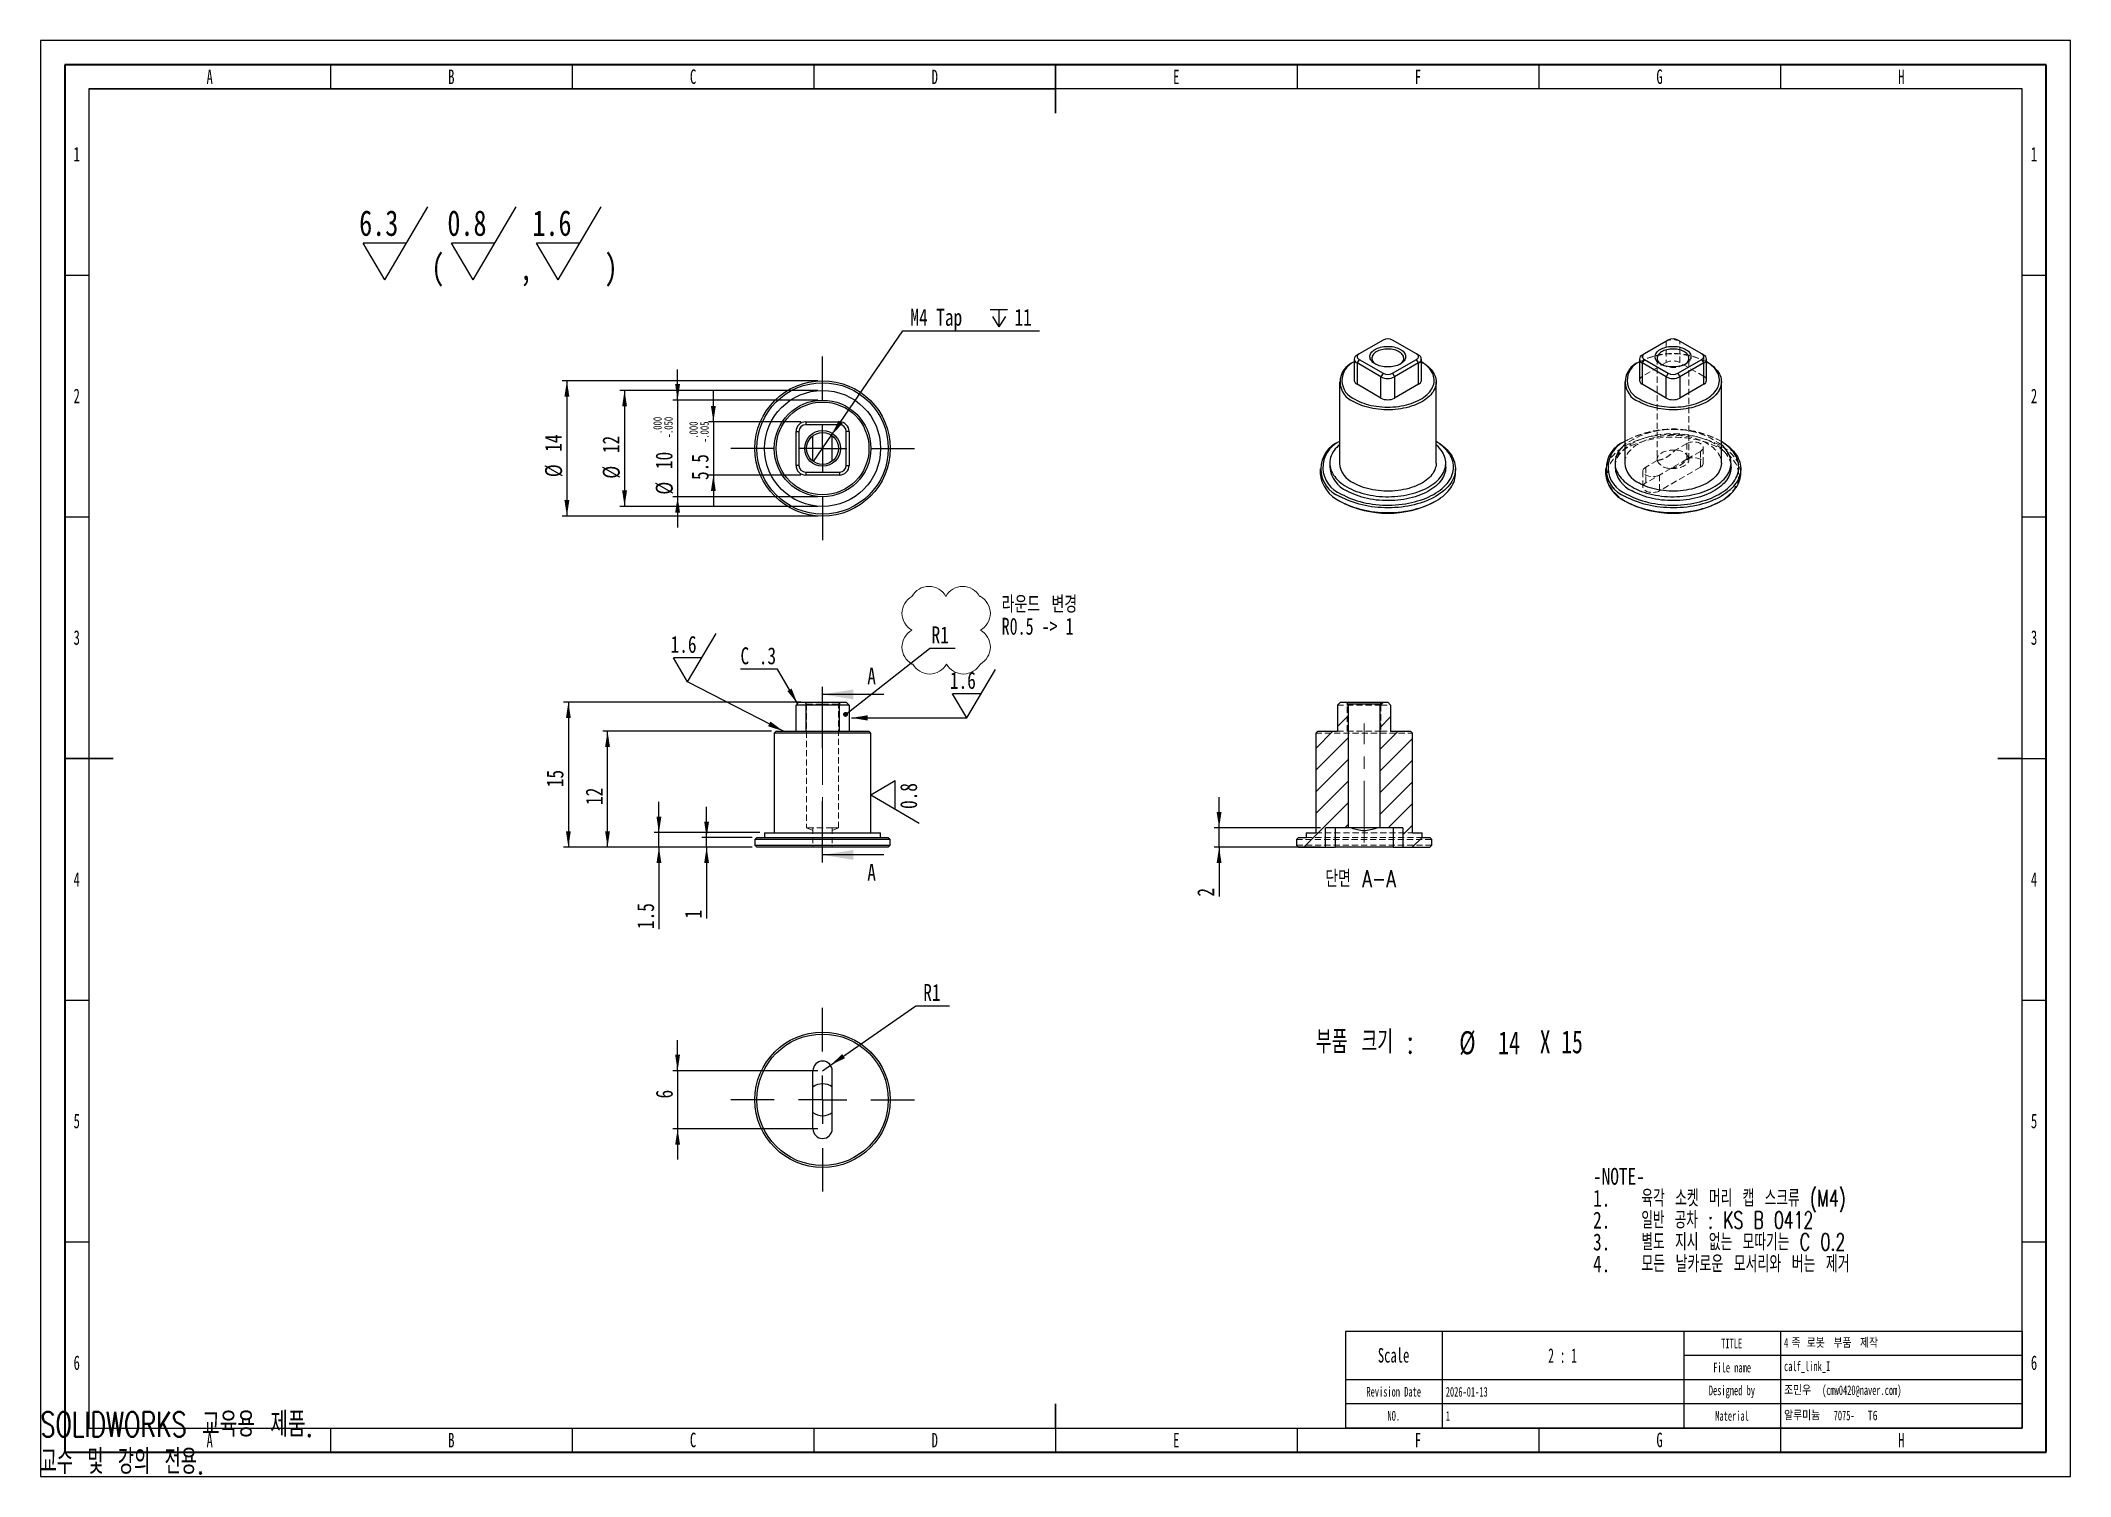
# Model space of a CAD drawing. Header units: millimetres. Extents: x 0 to 420, y 1 to 298.
import ezdxf

# ---------------------------------------------------------------- set-up
doc = ezdxf.new("R2010")
doc.units = ezdxf.units.MM
doc.linetypes.add('CENTERX2', pattern=[20.32, 12.7, -2.54, 2.54, -2.54])
doc.linetypes.add('HIDDEN', pattern=[1.905, 1.27, -0.635])
for name, color, linetype in [('SLD-0', 179, 'Continuous'), ('가는실선', 7, 'Continuous'), ('레이어10', 30, 'Continuous'), ('절단면', 230, 'Continuous'), ('중심선', 1, 'CENTERX2'), ('치수선', 104, 'Continuous')]:
    doc.layers.add(name, color=color, linetype=linetype)
for name, color, linetype, lineweight in [('도면층1', 4, 'Continuous', 35), ('도면층2', 3, 'Continuous', 25), ('도면층3', 5, 'Continuous', 25)]:
    doc.layers.add(name, color=color, linetype=linetype, lineweight=lineweight)
doc.styles.add('SLDTEXTSTYLE0', font='TXT', dxfattribs={"width": 0.75})
doc.styles.add('SLDTEXTSTYLE1', font='TXT', dxfattribs={"width": 0.684211, "bigfont": 'bigfont'})
doc.styles.add('SLDTEXTSTYLE10', font='TXT', dxfattribs={"width": 0.605})
doc.styles.add('SLDTEXTSTYLE11', font='TXT', dxfattribs={"width": 0.582911})
doc.styles.add('SLDTEXTSTYLE12', font='TXT', dxfattribs={"width": 0.7, "bigfont": 'bigfont'})
doc.styles.add('SLDTEXTSTYLE13', font='TXT', dxfattribs={"width": 0.645455, "bigfont": 'bigfont'})
doc.styles.add('SLDTEXTSTYLE2', font='TXT', dxfattribs={"width": 0.676471, "bigfont": 'bigfont'})
doc.styles.add('SLDTEXTSTYLE3', font='TXT', dxfattribs={"width": 0.694444, "bigfont": 'bigfont'})
doc.styles.add('SLDTEXTSTYLE4', font='TXT', dxfattribs={"width": 0.678571, "bigfont": 'bigfont'})
doc.styles.add('SLDTEXTSTYLE5', font='TXT', dxfattribs={"width": 0.7})
doc.styles.add('SLDTEXTSTYLE6', font='TXT', dxfattribs={"width": 0.6875})
doc.styles.add('SLDTEXTSTYLE7', font='TXT', dxfattribs={"width": 0.75, "bigfont": 'bigfont'})
doc.styles.add('SLDTEXTSTYLE8', font='TXT', dxfattribs={"width": 0.694444})
doc.styles.add('SLDTEXTSTYLE9', font='TXT', dxfattribs={"width": 0.638186})
doc.dimstyles.new('SLDDIMSTYLE0', dxfattribs={"dimtxt": 3.5, "dimasz": 3.302, "dimexe": 0, "dimexo": 0.0625, "dimgap": 0.875, "dimtad": 1, "dimdec": 3, "dimlfac": 0.5, "dimrnd": 1e-09, "dimzin": 12, "dimdsep": 46, "dimtxsty": 'SLDTEXTSTYLE0', "dimsah": 1, "dimcen": 0.09, "dimadec": 0, "dimazin": 3, "dimtfac": 1, "dimtdec": 3, "dimtmove": 0, "dimatfit": 0, "dimfxl": 1, "dimfrac": 2, "dimtolj": 1, "dimtzin": 12, "dimarcsym": 0})
doc.dimstyles.new('SLDDIMSTYLE1', dxfattribs={"dimtxt": 3.5, "dimasz": 3.302, "dimexe": 0, "dimexo": 0.0625, "dimgap": 0.875, "dimtad": 1, "dimdec": 3, "dimlfac": 0.5, "dimrnd": 1e-09, "dimzin": 12, "dimdsep": 46, "dimtxsty": 'SLDTEXTSTYLE0', "dimsah": 1, "dimcen": 0.09, "dimadec": 0, "dimazin": 3, "dimtfac": 1, "dimtdec": 3, "dimtofl": 0, "dimtmove": 0, "dimatfit": 3, "dimfxl": 1, "dimfrac": 2, "dimtolj": 1, "dimtzin": 12, "dimarcsym": 0})
doc.dimstyles.new('SLDDIMSTYLE2', dxfattribs={"dimtxt": 0.18, "dimasz": 1.016, "dimexe": 0, "dimexo": 0.0625, "dimgap": 0, "dimtad": 0, "dimtih": 1, "dimtoh": 1, "dimdec": 0, "dimrnd": 1e-09, "dimzin": 0, "dimdsep": 46, "dimtxsty": 'Standard', "dimblk1": 'DOT', "dimblk2": 'DOT', "dimsah": 1, "dimcen": 0.09, "dimadec": 0, "dimazin": 0, "dimtfac": 1.016, "dimtdec": 0, "dimtofl": 0, "dimtmove": 0, "dimatfit": 3, "dimldrblk": 'DOT', "dimfxl": 1, "dimfrac": 2, "dimtolj": 1, "dimtzin": 0, "dimarcsym": 0})
doc.dimstyles.new('SLDDIMSTYLE3', dxfattribs={"dimtxt": 0.18, "dimasz": 3.302, "dimexe": 0, "dimexo": 0.0625, "dimgap": 0, "dimtad": 0, "dimtih": 1, "dimtoh": 1, "dimdec": 0, "dimrnd": 1e-09, "dimzin": 0, "dimdsep": 46, "dimtxsty": 'Standard', "dimsah": 1, "dimcen": 0.09, "dimadec": 0, "dimazin": 0, "dimtfac": 3.302, "dimtdec": 0, "dimtofl": 0, "dimtmove": 0, "dimatfit": 3, "dimfxl": 1, "dimfrac": 2, "dimtolj": 1, "dimtzin": 0, "dimarcsym": 0})
doc.dimstyles.new('SLDDIMSTYLE4', dxfattribs={"dimtxt": 3.5, "dimasz": 3.302, "dimexe": 0, "dimexo": 0.0625, "dimgap": 0.875, "dimtad": 1, "dimdec": 3, "dimlfac": 0.5, "dimrnd": 1e-09, "dimzin": 12, "dimdsep": 46, "dimtxsty": 'SLDTEXTSTYLE0', "dimsah": 1, "dimcen": 0.09, "dimadec": 0, "dimazin": 3, "dimtol": 1, "dimtm": 0.05, "dimtfac": 1, "dimtdec": 3, "dimtmove": 0, "dimatfit": 0, "dimfxl": 1, "dimfrac": 2, "dimtolj": 1, "dimtzin": 4, "dimarcsym": 0})
doc.dimstyles.new('SLDDIMSTYLE5', dxfattribs={"dimtxt": 3.5, "dimasz": 3.302, "dimexe": 0, "dimexo": 0.0625, "dimgap": 0.875, "dimtad": 0, "dimtih": 1, "dimtoh": 1, "dimdec": 3, "dimlfac": 0.5, "dimrnd": 1e-09, "dimzin": 12, "dimdsep": 46, "dimtxsty": 'SLDTEXTSTYLE0', "dimblk1": 'NONE', "dimsah": 1, "dimcen": 0, "dimadec": 0, "dimazin": 3, "dimtfac": 1, "dimtdec": 3, "dimtmove": 0, "dimatfit": 3, "dimldrblk": 'NONE', "dimfxl": 1, "dimfrac": 2, "dimtolj": 1, "dimtzin": 12, "dimarcsym": 0})
doc.dimstyles.new('SLDDIMSTYLE6', dxfattribs={"dimtxt": 3.5, "dimasz": 3.302, "dimexe": 0, "dimexo": 0.0625, "dimgap": 0.875, "dimtad": 1, "dimdec": 3, "dimlfac": 0.5, "dimrnd": 1e-09, "dimzin": 12, "dimdsep": 46, "dimtxsty": 'SLDTEXTSTYLE0', "dimsah": 1, "dimcen": 0.09, "dimadec": 0, "dimazin": 3, "dimtol": 1, "dimtm": 0.005, "dimtfac": 1, "dimtdec": 3, "dimtmove": 0, "dimatfit": 0, "dimfxl": 1, "dimfrac": 2, "dimtolj": 1, "dimtzin": 4, "dimarcsym": 0})
doc.dimstyles.new('SLDDIMSTYLE7', dxfattribs={"dimtxt": 3.5, "dimasz": 3.302, "dimexe": 0, "dimexo": 0.0625, "dimgap": 0.875, "dimtad": 0, "dimtih": 1, "dimtoh": 1, "dimdec": 3, "dimlfac": 0.5, "dimrnd": 1e-09, "dimzin": 12, "dimdsep": 46, "dimtxsty": 'SLDTEXTSTYLE0', "dimsah": 1, "dimcen": 0, "dimadec": 0, "dimazin": 3, "dimtfac": 1, "dimtdec": 3, "dimtofl": 0, "dimtmove": 0, "dimatfit": 3, "dimfxl": 1, "dimfrac": 2, "dimtolj": 1, "dimtzin": 12, "dimarcsym": 0})

msp = doc.modelspace()

# ---------------------------------------------------------------- texts
at = {"color": 7, "linetype": 'Continuous', "char_height": 5.1381, "attachment_point": 1}
for s, insert, style in [('SOLIDWORKS 교육용 제품.', (0, 14.3305), 'SLDTEXTSTYLE12'), ('교수 및 강의 전용.', (0, 6.6234), 'SLDTEXTSTYLE13')]:
    msp.add_mtext(s, dxfattribs=dict(at, insert=insert, style=style))
at = {"layer": 'SLD-0', "color": 7}
for s, insert, char_height, attachment_point, style in [('TITLE', (349.9137, 29.4948), 2, 2, 'SLDTEXTSTYLE9'), ('4', (360.75, 29.6128), 2, 1, 'SLDTEXTSTYLE10'), ('족', (362.2917, 29.61), 2, 1, 'SLDTEXTSTYLE7'), ('로봇', (365.4333, 29.61), 2, 1, 'SLDTEXTSTYLE7'), ('부품', (370.9528, 29.61), 2, 1, 'SLDTEXTSTYLE7'), ('제작', (376.4722, 29.61), 2, 1, 'SLDTEXTSTYLE7'), ('Scale', (279.9563, 27.5432), 3, 2, 'SLDTEXTSTYLE9'), ('File name', (350.0024, 24.5108), 2, 2, 'SLDTEXTSTYLE9'), ('calf_link_I', (360.75, 24.7888), 2, 1, 'SLDTEXTSTYLE9'), ('Revision Date', (279.9825, 19.5108), 2, 2, 'SLDTEXTSTYLE9'), ('Designed by', (349.9589, 19.7878), 2, 2, 'SLDTEXTSTYLE9'), ('조민우', (360.75, 19.832), 2, 1, 'SLDTEXTSTYLE7'), ('(cmw0420@naver.com)', (368.6222, 19.8348), 2, 1, 'SLDTEXTSTYLE10'), ('NO.', (279.9962, 14.5288), 2, 2, 'SLDTEXTSTYLE9'), ('Material', (349.991, 14.5108), 2, 2, 'SLDTEXTSTYLE9'), ('알루미늄', (360.7639, 14.607), 2, 1, 'SLDTEXTSTYLE7'), ('7075-', (371.025, 14.6098), 2, 1, 'SLDTEXTSTYLE10'), ('T6', (378.0639, 14.607), 2, 1, 'SLDTEXTSTYLE0')]:
    msp.add_mtext(s, dxfattribs=dict(at, insert=insert, char_height=char_height, attachment_point=attachment_point, style=style))
at = {"layer": '가는실선', "attachment_point": 1}
for s, insert, char_height, style in [('부품 크기 :', (263.8787, 93.2856), 4.7625, 'SLDTEXTSTYLE4'), ('%%c', (293.5473, 93.0915), 4.7625, 'SLDTEXTSTYLE5'), ('14', (301.5739, 93.0915), 4.7625, 'SLDTEXTSTYLE5'), ('X 15', (310.2037, 93.2856), 4.7625, 'SLDTEXTSTYLE6'), ('-NOTE-', (321.227, 64.8238), 3.5, 'SLDTEXTSTYLE0'), ('1.', (321.227, 60.2981), 3.5, 'SLDTEXTSTYLE0'), ('육각 소켓 머리 캡 스크류 (M4)', (331.227, 60.2981), 3.5, 'SLDTEXTSTYLE1'), ('2.', (321.227, 55.7724), 3.5, 'SLDTEXTSTYLE0'), ('일반 공차 : KS B 0412', (331.227, 55.7724), 3.5, 'SLDTEXTSTYLE2'), ('3.', (321.227, 51.2467), 3.5, 'SLDTEXTSTYLE0'), ('별도 지시 없는 모따기는 C 0.2', (331.227, 51.2467), 3.5, 'SLDTEXTSTYLE1'), ('4.', (321.227, 46.721), 3.5, 'SLDTEXTSTYLE0'), ('모든 날카로운 모서리와 버는 제거', (331.227, 46.721), 3.5, 'SLDTEXTSTYLE3')]:
    msp.add_mtext(s, dxfattribs=dict(at, insert=insert, char_height=char_height, style=style))
at = {"layer": '도면층2', "color": 7}
for s, insert, char_height, attachment_point, style in [('A', (34.986, 291.9922), 3, 2, 'SLDTEXTSTYLE9'), ('B', (84.986, 291.9922), 3, 2, 'SLDTEXTSTYLE9'), ('C', (135.0135, 292.0432), 3, 2, 'SLDTEXTSTYLE9'), ('D', (185.0135, 291.9922), 3, 2, 'SLDTEXTSTYLE9'), ('E', (234.986, 291.9922), 3, 2, 'SLDTEXTSTYLE9'), ('F', (285.008, 291.9922), 3, 2, 'SLDTEXTSTYLE9'), ('G', (334.9916, 292.0432), 3, 2, 'SLDTEXTSTYLE9'), ('H', (385.0135, 291.9922), 3, 2, 'SLDTEXTSTYLE9'), ('1', (7.4784, 275.9982), 3, 2, 'SLDTEXTSTYLE9'), ('1', (412.4784, 275.9982), 3, 2, 'SLDTEXTSTYLE9'), ('2', (7.4784, 225.9982), 3, 2, 'SLDTEXTSTYLE9'), ('2', (412.4784, 225.9982), 3, 2, 'SLDTEXTSTYLE9'), ('3', (7.4784, 176.0237), 3, 2, 'SLDTEXTSTYLE9'), ('3', (412.4784, 176.0237), 3, 2, 'SLDTEXTSTYLE9'), ('4', (7.4784, 125.9922), 3, 2, 'SLDTEXTSTYLE9'), ('4', (412.4784, 125.9922), 3, 2, 'SLDTEXTSTYLE9'), ('5', (7.4784, 76.0177), 3, 2, 'SLDTEXTSTYLE9'), ('5', (412.4784, 76.0177), 3, 2, 'SLDTEXTSTYLE9'), ('6', (7.4784, 26.0237), 3, 2, 'SLDTEXTSTYLE9'), ('2 : 1', (314.9243, 27.4982), 3, 2, 'SLDTEXTSTYLE11'), ('6', (412.4784, 26.0237), 3, 2, 'SLDTEXTSTYLE9'), ('2026-01-13', (290.75, 19.4988), 2, 1, 'SLDTEXTSTYLE9'), ('1', (290.75, 14.4988), 2, 1, 'SLDTEXTSTYLE9'), ('A', (34.986, 9.9922), 3, 2, 'SLDTEXTSTYLE9'), ('B', (84.986, 9.9922), 3, 2, 'SLDTEXTSTYLE9'), ('C', (135.0135, 10.0432), 3, 2, 'SLDTEXTSTYLE9'), ('D', (185.0135, 9.9922), 3, 2, 'SLDTEXTSTYLE9'), ('E', (234.986, 9.9922), 3, 2, 'SLDTEXTSTYLE9'), ('F', (285.008, 9.9922), 3, 2, 'SLDTEXTSTYLE9'), ('G', (334.9916, 10.0432), 3, 2, 'SLDTEXTSTYLE9'), ('H', (385.0135, 9.9922), 3, 2, 'SLDTEXTSTYLE9')]:
    msp.add_mtext(s, dxfattribs=dict(at, insert=insert, char_height=char_height, attachment_point=attachment_point, style=style))
at = {"layer": '레이어10', "char_height": 3.5, "attachment_point": 1}
for s, insert, style in [('라운드 변경', (198.8558, 183.1324), 'SLDTEXTSTYLE7'), ('R0.5 -> 1', (198.8558, 178.6067), 'SLDTEXTSTYLE8')]:
    msp.add_mtext(s, dxfattribs=dict(at, insert=insert, style=style))
at = {"layer": '절단면', "char_height": 3.5}
for s, insert, attachment_point, style in [('A', (171.0562, 168.3079), 1, 'SLDTEXTSTYLE0'), ('A', (171.0562, 127.7059), 1, 'SLDTEXTSTYLE0'), ('단면 A-A', (273.1283, 126.3911), 2, 'SLDTEXTSTYLE7')]:
    msp.add_mtext(s, dxfattribs=dict(at, insert=insert, attachment_point=attachment_point, style=style))

# ---------------------------------------------------------------- blocks, each defined once
blk = doc.blocks.new('SW_NOTE_0')
at = {"layer": '가는실선', "color": 0}
for p, q in [((5.31, -7.56), (14.23, 7.56)), ((23.56, -7.56), (32.47, 7.56)), ((41.14, -7.56), (50.06, 7.56)), ((5.31, -7.56), (0.85, 0)), ((9.77, 0), (0.85, 0)), ((23.56, -7.56), (19.1, 0)), ((28.01, 0), (19.1, 0)), ((41.14, -7.56), (36.69, 0)), ((45.6, 0), (36.69, 0))]:
    blk.add_line(p, q, dxfattribs=at)
at = {"layer": '가는실선', "color": 0, "attachment_point": 1, "style": 'SLDTEXTSTYLE0'}
for s, insert, char_height in [('6.3', (0, 6.82), 5.292), ('0.8', (18.25, 6.82), 5.292), ('1.6', (35.84, 6.82), 5.292), ('(', (14.93, -2.3), 5.29), (')', (50.77, -2.3), 5.29), (',', (33.18, -2.3), 5.29)]:
    blk.add_mtext(s, dxfattribs=dict(at, insert=insert, char_height=char_height))
blk = doc.blocks.new('SW_REVISION_CLOUD_0')
at = {"layer": '레이어10', "color": 0, "linetype": 'Continuous', "lineweight": 18}
for centre, radius, start, end in [((-3.58, 5.06), 4, 28.955, 151.045), ((3.41, 5.06), 4, 28.955, 151.045), ((-5.14, 3.5), 4, 118.955, 241.045), ((6.99, 6.95), 0.0937, 28.955, 151.045), ((5.14, 3.5), 4, 298.955, 61.045), ((-5.14, -3.5), 4, 118.955, 241.045), ((5.14, -3.5), 4, 298.955, 61.045), ((-6.99, -6.95), 0.0937, 208.955, 331.045), ((-3.41, -5.06), 4, 208.955, 331.045), ((3.58, -5.06), 4, 208.955, 331.045)]:
    blk.add_arc(centre, radius, start, end, dxfattribs=at)
blk = doc.blocks.new('_D')
at = {"layer": '치수선', "transparency": 16777216}
for p, q in [((137.81, 133.16), (137.81, 139.51)), ((147.21, 133.16), (136.81, 133.16)), ((147.21, 131.16), (136.81, 131.16)), ((137.81, 131.16), (137.81, 133.16)), ((137.81, 131.16), (137.81, 116.4))]:
    blk.add_line(p, q, dxfattribs=at)
for points in [[(137.81, 133.16), (138.31, 136.46), (137.3, 136.46)], [(137.81, 131.16), (137.3, 127.85), (138.31, 127.85)]]:
    blk.add_solid(points, dxfattribs=at)
at = {"layer": '치수선', "transparency": 16777216, "insert": (133.29, 116.4), "char_height": 3.5, "attachment_point": 1, "rotation": 90, "style": 'SLDTEXTSTYLE0'}
blk.add_mtext('1', dxfattribs=at)
blk = doc.blocks.new('_D_1')
at = {"layer": '치수선', "transparency": 16777216}
for p, q in [((127.94, 134.16), (127.94, 140.51)), ((148.81, 134.16), (126.94, 134.16)), ((147.21, 131.16), (126.94, 131.16)), ((127.94, 131.16), (127.94, 134.16)), ((127.94, 131.16), (127.94, 114.23))]:
    blk.add_line(p, q, dxfattribs=at)
for points in [[(127.94, 134.16), (128.45, 137.46), (127.44, 137.46)], [(127.94, 131.16), (127.44, 127.85), (128.45, 127.85)]]:
    blk.add_solid(points, dxfattribs=at)
at = {"layer": '치수선', "transparency": 16777216, "insert": (123.43, 114.23), "char_height": 3.5, "attachment_point": 1, "rotation": 90, "style": 'SLDTEXTSTYLE0'}
blk.add_mtext('1.5', dxfattribs=at)
blk = doc.blocks.new('_D_2')
at = {"layer": '치수선', "transparency": 16777216}
for p, q in [((151.21, 155.16), (116.31, 155.16)), ((117.31, 131.16), (117.31, 155.16)), ((147.21, 131.16), (116.31, 131.16))]:
    blk.add_line(p, q, dxfattribs=at)
for points in [[(117.31, 155.16), (116.8, 151.85), (117.81, 151.85)], [(117.31, 131.16), (117.81, 134.46), (116.8, 134.46)]]:
    blk.add_solid(points, dxfattribs=at)
at = {"layer": '치수선', "transparency": 16777216, "insert": (112.79, 139.89), "char_height": 3.5, "attachment_point": 1, "rotation": 90, "style": 'SLDTEXTSTYLE0'}
blk.add_mtext('12', dxfattribs=at)
blk = doc.blocks.new('_D_3')
at = {"layer": '레이어10', "transparency": 16777216}
for p, q in [((157.31, 161.16), (108.21, 161.16)), ((109.21, 161.16), (109.21, 131.16)), ((147.21, 131.16), (108.21, 131.16))]:
    blk.add_line(p, q, dxfattribs=at)
for points in [[(109.21, 161.16), (108.7, 157.85), (109.71, 157.85)], [(109.21, 131.16), (109.71, 134.46), (108.7, 134.46)]]:
    blk.add_solid(points, dxfattribs=at)
at = {"layer": '레이어10', "transparency": 16777216, "insert": (104.69, 143.57), "char_height": 3.5, "attachment_point": 1, "rotation": 90, "style": 'SLDTEXTSTYLE0'}
blk.add_mtext('15', dxfattribs=at)
blk = doc.blocks.new('SW_CHAMFER_DIMENSION_0')
at = {"layer": '치수선', "color": 0}
for p, q in [((7.67, 0), (0, 0)), ((11.79, -7.13), (7.67, 0))]:
    blk.add_line(p, q, dxfattribs=at)
blk.add_solid([(11.79, -7.13), (10.57, -4.01), (9.69, -4.52)], dxfattribs=at)
at = {"layer": '치수선', "color": 0, "char_height": 3.5, "attachment_point": 1, "style": 'SLDTEXTSTYLE0'}
for s, insert in [('C', (0, 4.51)), ('.3', (3.79, 4.51))]:
    blk.add_mtext(s, dxfattribs=dict(at, insert=insert))
blk = doc.blocks.new('SW_NOTE_0_1')
at = {"layer": '치수선', "color": 0}
blk.add_line((5.3, 0), (0, 0), dxfattribs=at)
at = {"layer": '치수선', "color": 0, "insert": (0.43, 4.6), "char_height": 3.5, "attachment_point": 1, "style": 'SLDTEXTSTYLE0'}
blk.add_mtext('R1', dxfattribs=at)
blk = doc.blocks.new('_Dot')
at = {"color": 0, "linetype": 'ByBlock', "lineweight": -2}
blk.add_line((-0.5, 0), (-1, 0), dxfattribs=at)
at = {"color": 0, "linetype": 'ByBlock', "const_width": 0.5}
blk.add_lwpolyline([(-0.25, 0, 1), (0.25, 0, 1)], format="xyb", close=True, dxfattribs=at)
blk = doc.blocks.new('SW_SFSYMBOL_0')
at = {"layer": '가는실선', "color": 0}
for p, q in [((-10.56, 2.95), (-5.56, 5.9)), ((-5.56, 0), (-5.56, 5.9)), ((-10.56, 2.95), (-0.56, -2.95))]:
    blk.add_line(p, q, dxfattribs=at)
at = {"layer": '가는실선', "color": 0, "insert": (-4.51, 0), "char_height": 3.5, "attachment_point": 1, "rotation": 90, "style": 'SLDTEXTSTYLE0'}
blk.add_mtext('0.8', dxfattribs=at)
blk = doc.blocks.new('SW_SFSYMBOL_1')
at = {"layer": '가는실선', "color": 0}
for p, q in [((0, 0), (5.9, 10)), ((0, 0), (-2.95, 5)), ((2.95, 5), (-2.95, 5))]:
    blk.add_line(p, q, dxfattribs=at)
at = {"layer": '가는실선', "color": 0, "insert": (-3.51, 9.51), "char_height": 3.5, "attachment_point": 1, "style": 'SLDTEXTSTYLE0'}
blk.add_mtext('1.6', dxfattribs=at)
blk = doc.blocks.new('SW_SFSYMBOL_2')
at = {"layer": '가는실선', "color": 0}
for p, q in [((0, 0), (5.9, 10)), ((0, 0), (-2.95, 5)), ((2.95, 5), (-2.95, 5))]:
    blk.add_line(p, q, dxfattribs=at)
at = {"layer": '가는실선', "color": 0, "insert": (-3.51, 9.51), "char_height": 3.5, "attachment_point": 1, "style": 'SLDTEXTSTYLE0'}
blk.add_mtext('1.6', dxfattribs=at)
blk = doc.blocks.new('_D_4')
at = {"layer": '레이어10', "transparency": 16777216}
for p, q in [((160.81, 227.64), (107.9, 227.64)), ((108.9, 227.64), (108.9, 199.64)), ((160.81, 199.64), (107.9, 199.64))]:
    blk.add_line(p, q, dxfattribs=at)
for points in [[(108.9, 227.64), (108.39, 224.34), (109.41, 224.34)], [(108.9, 199.64), (109.41, 202.94), (108.39, 202.94)]]:
    blk.add_solid(points, dxfattribs=at)
at = {"layer": '레이어10', "transparency": 16777216, "char_height": 3.5, "attachment_point": 1, "rotation": 90, "style": 'SLDTEXTSTYLE0'}
for s, insert in [('14', (104.34, 212.97)), ('%%c', (104.39, 207.7))]:
    blk.add_mtext(s, dxfattribs=dict(at, insert=insert))
blk = doc.blocks.new('_D_5')
at = {"layer": '치수선', "transparency": 16777216}
for p, q in [((160.81, 225.64), (119.83, 225.64)), ((120.83, 225.64), (120.83, 201.64)), ((160.81, 201.64), (119.83, 201.64))]:
    blk.add_line(p, q, dxfattribs=at)
for points in [[(120.83, 225.64), (120.33, 222.34), (121.34, 222.34)], [(120.83, 201.64), (121.34, 204.94), (120.33, 204.94)]]:
    blk.add_solid(points, dxfattribs=at)
at = {"layer": '치수선', "transparency": 16777216, "char_height": 3.5, "attachment_point": 1, "rotation": 90, "style": 'SLDTEXTSTYLE0'}
for s, insert in [('12', (116.27, 212.67)), ('%%c', (116.32, 207.39))]:
    blk.add_mtext(s, dxfattribs=dict(at, insert=insert))
blk = doc.blocks.new('_D_6')
at = {"layer": '치수선', "transparency": 16777216}
for p, q in [((131.81, 223.64), (131.81, 229.99)), ((160.81, 223.64), (130.81, 223.64)), ((131.81, 223.64), (131.81, 203.64)), ((160.81, 203.64), (130.81, 203.64)), ((131.81, 203.64), (131.81, 197.29))]:
    blk.add_line(p, q, dxfattribs=at)
for points in [[(131.81, 223.64), (132.31, 226.94), (131.3, 226.94)], [(131.81, 203.64), (131.3, 200.34), (132.31, 200.34)]]:
    blk.add_solid(points, dxfattribs=at)
at = {"layer": '치수선', "transparency": 16777216, "attachment_point": 1, "rotation": 90, "style": 'SLDTEXTSTYLE0'}
for s, insert, char_height in [('.000', (126.77, 216.61), 1.75), ('.050', (129.04, 216.61), 1.75), ('-', (129.04, 215.83), 1.75), ('10', (127.24, 209.37), 3.5), ('%%c', (127.29, 204.09), 3.5)]:
    blk.add_mtext(s, dxfattribs=dict(at, insert=insert, char_height=char_height))
blk = doc.blocks.new('SW_SYMBOL_HOLE_DEPTH')
at = {"layer": '치수선', "color": 0}
for p, q in [((0, 875), (800, 875)), ((100, 555), (400, 75)), ((400, 875), (400, 75)), ((700, 555), (400, 75))]:
    blk.add_line(p, q, dxfattribs=at)
blk = doc.blocks.new('_D_7')
at = {"layer": '치수선', "transparency": 16777216}
for p, q in [((163.67, 216.37), (178.4, 237.96)), ((178.4, 237.96), (206.68, 237.96)), ((159.95, 210.91), (163.67, 216.37))]:
    blk.add_line(p, q, dxfattribs=at)
blk.add_solid([(163.67, 216.37), (165.95, 218.81), (165.11, 219.38)], dxfattribs=at)
at = {"layer": '치수선', "transparency": 16777216, "xscale": 0.004470703125, "yscale": 0.004470703125, "zscale": 0.004470703125}
blk.add_blockref('SW_SYMBOL_HOLE_DEPTH', (196.51, 238.44), dxfattribs=at)
at = {"layer": '치수선', "transparency": 16777216, "char_height": 3.5, "attachment_point": 1, "style": 'SLDTEXTSTYLE0'}
for s, insert in [('M4 Tap', (179.98, 242.52)), ('11', (201.51, 242.52))]:
    blk.add_mtext(s, dxfattribs=dict(at, insert=insert))
blk = doc.blocks.new('_None')
blk = doc.blocks.new('_D_8')
at = {"layer": '치수선', "transparency": 16777216}
for p, q in [((139.21, 219.14), (139.21, 225.49)), ((157.31, 219.14), (138.21, 219.14)), ((139.21, 219.14), (139.21, 208.14)), ((157.31, 208.14), (138.21, 208.14)), ((139.21, 208.14), (139.21, 201.79))]:
    blk.add_line(p, q, dxfattribs=at)
for points in [[(139.21, 219.14), (139.71, 222.44), (138.7, 222.44)], [(139.21, 208.14), (138.7, 204.84), (139.71, 204.84)]]:
    blk.add_solid(points, dxfattribs=at)
at = {"layer": '치수선', "transparency": 16777216, "attachment_point": 1, "rotation": 90, "style": 'SLDTEXTSTYLE0'}
for s, insert, char_height in [('.000', (134.23, 215.64), 1.75), ('.005', (136.49, 215.64), 1.75), ('-', (136.49, 214.87), 1.75), ('5.5', (134.69, 207.11), 3.5)]:
    blk.add_mtext(s, dxfattribs=dict(at, insert=insert, char_height=char_height))
blk = doc.blocks.new('SW_CENTERMARKSYMBOL_0')
at = {"layer": '중심선', "color": 0}
for p, q in [((0, 10), (0, 19)), ((0, 0), (0, 5)), ((-10, 0), (-19, 0)), ((0, 0), (-5, 0)), ((0, 0), (0, -5)), ((0, 0), (5, 0)), ((10, 0), (19, 0)), ((0, -10), (0, -19))]:
    blk.add_line(p, q, dxfattribs=at)
blk = doc.blocks.new('_D_9')
at = {"layer": '치수선', "transparency": 16777216}
for p, q in [((131.81, 84.91), (131.81, 91.26)), ((160.81, 84.91), (130.81, 84.91)), ((131.81, 84.91), (131.81, 72.91)), ((160.81, 72.91), (130.81, 72.91)), ((131.81, 72.91), (131.81, 66.56))]:
    blk.add_line(p, q, dxfattribs=at)
for points in [[(131.81, 84.91), (132.31, 88.21), (131.3, 88.21)], [(131.81, 72.91), (131.3, 69.6), (132.31, 69.6)]]:
    blk.add_solid(points, dxfattribs=at)
at = {"layer": '치수선', "transparency": 16777216, "insert": (127.29, 79.18), "char_height": 3.5, "attachment_point": 1, "rotation": 90, "style": 'SLDTEXTSTYLE0'}
blk.add_mtext('6', dxfattribs=at)
blk = doc.blocks.new('_D_10')
at = {"layer": '치수선', "transparency": 16777216}
for p, q in [((163.45, 86.05), (181.07, 98.35)), ((181.07, 98.35), (188.07, 98.35)), ((161.81, 84.91), (163.45, 86.05))]:
    blk.add_line(p, q, dxfattribs=at)
blk.add_solid([(163.45, 86.05), (166.44, 87.52), (165.86, 88.36)], dxfattribs=at)
at = {"layer": '치수선', "transparency": 16777216, "insert": (182.65, 102.86), "char_height": 3.5, "attachment_point": 1, "style": 'SLDTEXTSTYLE0'}
blk.add_mtext('R1', dxfattribs=at)
blk = doc.blocks.new('SW_CENTERMARKSYMBOL_1')
at = {"layer": '중심선', "color": 0}
for p, q in [((0, 10), (0, 19)), ((0, 0), (0, 5)), ((-10, 0), (-19, 0)), ((0, 0), (-5, 0)), ((0, 0), (0, -5)), ((0, 0), (5, 0)), ((10, 0), (19, 0)), ((0, -10), (0, -19))]:
    blk.add_line(p, q, dxfattribs=at)
blk = doc.blocks.new('_D_11')
at = {"layer": '치수선', "transparency": 16777216}
for p, q in [((243.85, 135.16), (243.85, 141.51)), ((264.85, 135.16), (242.85, 135.16)), ((243.85, 131.16), (243.85, 135.16)), ((264.85, 131.16), (242.85, 131.16)), ((243.85, 131.16), (243.85, 120.93))]:
    blk.add_line(p, q, dxfattribs=at)
for points in [[(243.85, 135.16), (244.36, 138.46), (243.34, 138.46)], [(243.85, 131.16), (243.34, 127.85), (244.36, 127.85)]]:
    blk.add_solid(points, dxfattribs=at)
at = {"layer": '치수선', "transparency": 16777216, "insert": (239.34, 120.93), "char_height": 3.5, "attachment_point": 1, "rotation": 90, "style": 'SLDTEXTSTYLE0'}
blk.add_mtext('2', dxfattribs=at)

# ---------------------------------------------------------------- dimensions: what is measured, and where the dimension line sits
at = {"layer": '레이어10'}
dim = msp.add_linear_dim(base=(108.901, 199.6393), p1=(161.8055, 227.6393), p2=(161.8055, 199.6393), angle=90, text='%%c<>', dimstyle='SLDDIMSTYLE1', dxfattribs=at)
dim.commit()
dim.dimension.update_dxf_attribs({"geometry": '_D_4', "text_midpoint": (108.901, 212.9212), "dimtype": 160})
dim = msp.add_linear_dim(base=(109.2055, 131.155), p1=(158.3055, 161.155), p2=(148.2055, 131.155), angle=90, dimstyle='SLDDIMSTYLE1', dxfattribs=at)
dim.commit()
dim.dimension.update_dxf_attribs({"geometry": '_D_3', "text_midpoint": (109.2055, 146.155), "dimtype": 160})
at = {"layer": '치수선'}
dim = msp.add_diameter_dim_2p(p1=(159.9457, 210.9132), p2=(163.6653, 216.3653), text='M4 Tap{\\fGDT;x}11', dimstyle='SLDDIMSTYLE5', override={"dimpost": '<>'}, dxfattribs=at)
dim.commit()
dim.dimension.update_dxf_attribs({"geometry": '_D_7', "text_midpoint": (193.3343, 240.7631), "dimtype": 163})
for base, p1, p2, dimstyle, picture, middle in [((131.8055, 203.6393), (161.8055, 223.6393), (161.8055, 203.6393), 'SLDDIMSTYLE4', '_D_6', (131.8055, 212.6134)), ((120.8334, 201.6393), (161.8055, 225.6393), (161.8055, 201.6393), 'SLDDIMSTYLE0', '_D_5', (120.8334, 212.6134))]:
    dim = msp.add_linear_dim(base=base, p1=p1, p2=p2, angle=90, text='%%c<>', dimstyle=dimstyle, dxfattribs=at)
    dim.commit()
    dim.dimension.update_dxf_attribs({"geometry": picture, "text_midpoint": middle, "dimtype": 160})
for base, p1, p2, dimstyle, picture, middle in [((139.2055, 208.1393), (158.3055, 219.1393), (158.3055, 208.1393), 'SLDDIMSTYLE6', '_D_8', (139.2055, 213.6393)), ((117.3065, 155.155), (148.2055, 131.155), (152.2055, 155.155), 'SLDDIMSTYLE1', '_D_2', (117.3065, 142.4735)), ((127.9435, 134.155), (148.2055, 131.155), (149.8055, 134.155), 'SLDDIMSTYLE0', '_D_1', (127.9435, 117.466)), ((137.8055, 133.155), (148.2055, 131.155), (148.2055, 133.155), 'SLDDIMSTYLE0', '_D', (137.8055, 117.6932)), ((243.8501, 135.155), (265.8501, 131.155), (265.8501, 135.155), 'SLDDIMSTYLE0', '_D_11', (243.8501, 122.2189)), ((131.8055, 72.9051), (161.8055, 84.9051), (161.8055, 72.9051), 'SLDDIMSTYLE0', '_D_9', (131.8055, 80.4714))]:
    dim = msp.add_linear_dim(base=base, p1=p1, p2=p2, angle=90, dimstyle=dimstyle, dxfattribs=at)
    dim.commit()
    dim.dimension.update_dxf_attribs({"geometry": picture, "text_midpoint": middle, "dimtype": 160})
dim = msp.add_radius_dim(center=(161.8055, 84.9051), mpoint=(163.4456, 86.0497), dimstyle='SLDDIMSTYLE7', dxfattribs=at)
dim.commit()
dim.dimension.update_dxf_attribs({"geometry": '_D_10', "text_midpoint": (185.3629, 101.1243), "dimtype": 164})

# ---------------------------------------------------------------- hatches: boundary and pattern name
at = {"layer": '절단면', "linetype": 'Continuous', "lineweight": 18}
h = msp.add_hatch(dxfattribs=at)
h.set_pattern_fill('ANSI31', color=256, style=0)
h.paths.add_polyline_path([(259.8501, 131.555), (260.2501, 131.155), (265.8501, 131.155), (265.8501, 135.155), (270.5501, 135.155), (270.5501, 160.755), (270.1501, 161.155), (268.9501, 161.155), (268.3501, 160.555), (268.3501, 155.155), (264.2501, 155.155), (263.8501, 154.755), (263.8501, 134.155), (261.8501, 134.155), (261.8501, 133.155), (260.2501, 133.155), (259.8501, 132.755)], flags=0)
h = msp.add_hatch(dxfattribs=at)
h.set_pattern_fill('ANSI31', color=256, style=0)
h.paths.add_polyline_path([(287.4501, 131.155), (287.8501, 131.555), (287.8501, 132.755), (287.4501, 133.155), (285.8501, 133.155), (285.8501, 134.155), (283.8501, 134.155), (283.8501, 154.755), (283.4501, 155.155), (279.3501, 155.155), (279.3501, 160.555), (278.7501, 161.155), (277.5501, 161.155), (277.1501, 160.755), (277.1501, 135.155), (281.8501, 135.155), (281.8501, 131.155)], flags=0)

# ---------------------------------------------------------------- linework, layer by layer
at = {"color": 7, "linetype": 'Continuous', "lineweight": 25}
for p, q in [((277.7671, 236.0532), (272.8173, 233.1958)), ((284.6967, 233.1958), (279.747, 236.0532)), ((336.789, 236.0532), (331.8393, 233.1958)), ((343.7187, 233.1958), (338.7689, 236.0532)), ((271.8073, 231.5506), (271.6848, 231.4798)), ((271.8073, 232.1344), (271.8073, 227.7251)), ((272.8173, 233.1958), (272.393, 232.9508)), ((272.8173, 232.0528), (272.393, 231.318)), ((277.3428, 228.4606), (272.393, 231.318)), ((272.393, 231.318), (272.393, 226.9087)), ((272.8173, 232.0528), (277.7671, 229.1954)), ((279.747, 229.1954), (284.6967, 232.0528)), ((285.121, 231.318), (280.1712, 228.4606)), ((285.121, 232.9508), (284.6967, 233.1958)), ((285.121, 231.318), (284.6967, 232.0528)), ((285.121, 226.9087), (285.121, 231.318)), ((285.7068, 227.7251), (285.7068, 232.1344)), ((285.8292, 231.4798), (285.7068, 231.5506)), ((330.8292, 231.5506), (330.7068, 231.4798)), ((330.8292, 232.1344), (330.8292, 227.7251)), ((331.8393, 233.1958), (331.415, 232.9508)), ((331.8393, 232.0528), (331.415, 231.318)), ((336.3648, 228.4606), (331.415, 231.318)), ((331.415, 231.318), (331.415, 226.9087)), ((331.8393, 232.0528), (336.789, 229.1954)), ((338.7689, 229.1954), (343.7187, 232.0528)), ((344.1429, 231.318), (339.1932, 228.4606)), ((344.1429, 232.9508), (343.7187, 233.1958)), ((344.1429, 231.318), (343.7187, 232.0528)), ((344.1429, 226.9087), (344.1429, 231.318)), ((344.7287, 227.7251), (344.7287, 232.1344)), ((344.8512, 231.4798), (344.7287, 231.5506)), ((268.757, 227.3985), (268.757, 210.5777)), ((277.3428, 224.0513), (272.393, 226.9087)), ((277.7671, 229.1954), (277.3428, 228.4606)), ((277.3428, 224.0513), (277.3428, 228.4606)), ((279.747, 229.1954), (280.1712, 228.4606)), ((280.1712, 228.4606), (280.1712, 224.0513)), ((285.121, 226.9087), (280.1712, 224.0513)), ((288.757, 210.5777), (288.757, 227.3985)), ((327.779, 227.3985), (327.779, 210.5777)), ((336.3648, 224.0513), (331.415, 226.9087)), ((336.789, 229.1954), (336.3648, 228.4606)), ((336.3648, 224.0513), (336.3648, 228.4606)), ((338.7689, 229.1954), (339.1932, 228.4606)), ((339.1932, 228.4606), (339.1932, 224.0513)), ((344.1429, 226.9087), (339.1932, 224.0513)), ((347.779, 210.5777), (347.779, 227.3985)), ((158.3055, 219.1393), (165.3055, 219.1393)), ((158.3055, 219.1393), (158.3055, 218.5393)), ((165.3055, 218.5393), (158.3055, 218.5393)), ((165.3055, 219.1393), (165.3055, 218.5393)), ((156.3055, 217.1393), (156.9055, 217.1393)), ((156.3055, 210.1393), (156.3055, 217.1393)), ((156.9055, 217.1393), (156.9055, 210.1393)), ((167.3055, 217.1393), (166.7055, 217.1393)), ((166.7055, 210.1393), (166.7055, 217.1393)), ((167.3055, 217.1393), (167.3055, 210.1393)), ((156.9055, 210.1393), (156.3055, 210.1393)), ((166.7055, 210.1393), (167.3055, 210.1393)), ((266.757, 210.5777), (266.757, 209.7612)), ((290.757, 209.7612), (290.757, 210.5777)), ((325.779, 210.5777), (325.779, 209.7612)), ((349.779, 209.7612), (349.779, 210.5777)), ((158.3055, 208.7393), (165.3055, 208.7393)), ((158.3055, 208.7393), (158.3055, 208.1393)), ((165.3055, 208.1393), (158.3055, 208.1393)), ((165.3055, 208.7393), (165.3055, 208.1393)), ((264.757, 209.4346), (264.757, 208.4547)), ((292.757, 208.4547), (292.757, 209.4346)), ((323.779, 209.4346), (323.779, 208.4547)), ((351.779, 208.4547), (351.779, 209.4346)), ((268.8559, 202.7408), (269.1388, 202.5774)), ((288.3752, 202.5774), (288.6581, 202.7408)), ((327.8779, 202.7408), (328.1608, 202.5774)), ((347.3972, 202.5774), (347.6801, 202.7408)), ((156.9055, 161.155), (156.3055, 160.555)), ((156.3055, 155.155), (156.3055, 160.555)), ((158.3055, 160.555), (156.3055, 160.555)), ((156.9055, 161.155), (158.3055, 161.155)), ((158.3055, 161.155), (158.3055, 160.555)), ((158.3055, 161.155), (165.3055, 161.155)), ((158.3055, 160.555), (158.3055, 155.155)), ((165.3055, 160.555), (158.3055, 160.555)), ((165.3055, 161.155), (166.7055, 161.155)), ((165.3055, 161.155), (165.3055, 160.555)), ((165.3055, 155.155), (165.3055, 160.555)), ((167.3055, 160.555), (165.3055, 160.555)), ((166.7055, 161.155), (167.3055, 160.555)), ((167.3055, 160.555), (167.3055, 155.155)), ((268.3501, 160.555), (268.9501, 161.155)), ((268.3501, 160.555), (268.3501, 155.155)), ((268.9501, 161.155), (270.1501, 161.155)), ((270.1501, 161.155), (270.5501, 160.755)), ((270.1501, 161.155), (277.5501, 161.155)), ((277.1501, 160.755), (270.5501, 160.755)), ((270.5501, 160.755), (270.5501, 135.155)), ((277.1501, 160.755), (277.5501, 161.155)), ((277.1501, 135.155), (277.1501, 160.755)), ((277.5501, 161.155), (278.7501, 161.155)), ((278.7501, 161.155), (279.3501, 160.555)), ((279.3501, 160.555), (279.3501, 155.155)), ((152.2055, 155.155), (151.8055, 154.755)), ((151.8055, 154.755), (151.8055, 134.155)), ((161.8055, 154.755), (151.8055, 154.755)), ((152.2055, 155.155), (161.8055, 155.155)), ((161.8055, 155.155), (171.4055, 155.155)), ((171.8055, 154.755), (161.8055, 154.755)), ((171.8055, 154.755), (171.4055, 155.155)), ((171.8055, 134.155), (171.8055, 154.755)), ((263.8501, 154.755), (264.2501, 155.155)), ((263.8501, 154.755), (263.8501, 134.155)), ((264.2501, 155.155), (268.3501, 155.155)), ((279.3501, 155.155), (283.4501, 155.155)), ((283.4501, 155.155), (283.8501, 154.755)), ((283.8501, 134.155), (283.8501, 154.755)), ((265.8501, 131.155), (265.8501, 135.155)), ((270.5501, 135.155), (265.8501, 135.155)), ((267.8501, 135.155), (267.8501, 131.155)), ((271.2252, 135.155), (270.5501, 135.155)), ((276.475, 135.155), (271.2252, 135.155)), ((277.1501, 135.155), (276.475, 135.155)), ((281.8501, 135.155), (277.1501, 135.155)), ((279.8501, 135.155), (279.8501, 131.155)), ((281.8501, 135.155), (281.8501, 131.155)), ((148.2055, 133.155), (147.8055, 132.755)), ((147.8055, 132.755), (147.8055, 131.555)), ((161.8055, 132.755), (147.8055, 132.755)), ((147.8055, 131.555), (148.2055, 131.155)), ((147.8055, 131.555), (161.8055, 131.555)), ((148.2055, 133.155), (161.8055, 133.155)), ((161.8055, 131.155), (148.2055, 131.155)), ((149.8055, 134.155), (149.8055, 133.155)), ((149.8055, 134.155), (161.8055, 134.155)), ((161.8055, 134.155), (173.8055, 134.155)), ((161.8055, 133.155), (175.4055, 133.155)), ((175.8055, 132.755), (161.8055, 132.755)), ((161.8055, 131.555), (175.8055, 131.555)), ((175.4055, 131.155), (161.8055, 131.155)), ((173.8055, 133.155), (173.8055, 134.155)), ((175.8055, 132.755), (175.4055, 133.155)), ((175.4055, 131.155), (175.8055, 131.555)), ((175.8055, 131.555), (175.8055, 132.755)), ((259.8501, 132.755), (260.2501, 133.155)), ((259.8501, 132.755), (259.8501, 131.555)), ((260.2501, 131.155), (259.8501, 131.555)), ((260.2501, 133.155), (261.8501, 133.155)), ((260.2501, 131.155), (265.8501, 131.155)), ((261.8501, 134.155), (261.8501, 133.155)), ((261.8501, 134.155), (263.8501, 134.155)), ((265.8501, 131.155), (267.8501, 131.155)), ((279.8501, 131.155), (267.8501, 131.155)), ((279.8501, 131.155), (281.8501, 131.155)), ((281.8501, 131.155), (287.4501, 131.155)), ((283.8501, 134.155), (285.8501, 134.155)), ((285.8501, 133.155), (285.8501, 134.155)), ((285.8501, 133.155), (287.4501, 133.155)), ((287.4501, 133.155), (287.8501, 132.755)), ((287.8501, 131.555), (287.4501, 131.155)), ((287.8501, 131.555), (287.8501, 132.755)), ((159.8055, 72.9051), (159.8055, 84.9051)), ((163.8055, 72.9051), (163.8055, 84.9051))]:
    msp.add_line(p, q, dxfattribs=at)
at = {"color": 7, "linetype": 'HIDDEN', "lineweight": 18}
for p, q in [((331.415, 232.9508), (336.3648, 235.8082)), ((336.3648, 235.8082), (336.789, 236.0532)), ((336.3648, 235.8082), (336.3648, 231.3989)), ((339.1932, 235.8082), (338.7689, 236.0532)), ((339.1932, 235.8082), (344.1429, 232.9508)), ((339.1932, 231.3989), (339.1932, 235.8082)), ((330.9896, 231.6432), (330.8292, 231.5506)), ((331.415, 228.5415), (331.415, 232.9508)), ((336.3648, 231.3989), (331.415, 228.5415)), ((334.479, 232.2977), (334.479, 211.3943)), ((335.1622, 231.1142), (335.4451, 230.9509)), ((344.1429, 228.5415), (339.1932, 231.3989)), ((340.1128, 230.9509), (340.3957, 231.1142)), ((341.079, 211.3943), (341.079, 232.2977)), ((344.1429, 232.9508), (344.1429, 228.5415)), ((344.7287, 231.5506), (344.5683, 231.6432)), ((328.1608, 215.3119), (327.8779, 215.1485)), ((340.6074, 214.6599), (338.2208, 213.2822)), ((340.6074, 214.6599), (340.6074, 211.3937)), ((347.6801, 215.1485), (347.3972, 215.3119)), ((340.6074, 211.3937), (332.1221, 206.4953)), ((334.5087, 211.1392), (332.1221, 209.7615)), ((343.4358, 213.0271), (341.0493, 211.6494)), ((343.4358, 213.0271), (343.4358, 209.7609)), ((344.0216, 210.5773), (344.0216, 213.8435)), ((331.5363, 208.945), (331.5363, 205.6789)), ((332.1221, 209.7615), (332.1221, 206.4953)), ((343.4358, 209.7609), (334.9505, 204.8625)), ((337.3371, 209.5064), (334.9505, 208.1286)), ((334.9505, 208.1286), (334.9505, 204.8625)), ((158.1055, 161.155), (158.5055, 160.755)), ((158.3055, 160.555), (158.3055, 161.155)), ((158.3055, 155.155), (158.3055, 160.555)), ((158.5055, 160.755), (161.8055, 160.755)), ((158.5055, 160.755), (158.5055, 135.155)), ((161.8055, 160.755), (165.1055, 160.755)), ((165.1055, 160.755), (165.5055, 161.155)), ((165.1055, 135.155), (165.1055, 160.755)), ((165.3055, 160.555), (165.3055, 161.155)), ((165.3055, 160.555), (165.3055, 155.155)), ((268.3501, 160.555), (270.3501, 160.555)), ((270.3501, 161.155), (270.3501, 160.555)), ((270.3501, 155.155), (270.3501, 160.555)), ((270.3501, 160.555), (277.3501, 160.555)), ((277.3501, 160.555), (277.3501, 161.155)), ((277.3501, 160.555), (279.3501, 160.555)), ((277.3501, 160.555), (277.3501, 155.155)), ((263.8501, 154.755), (283.8501, 154.755)), ((268.3501, 155.155), (270.3501, 155.155)), ((277.3501, 155.155), (270.3501, 155.155)), ((277.3501, 155.155), (279.3501, 155.155)), ((158.5055, 135.155), (159.8055, 135.155)), ((158.5055, 135.155), (159.8055, 134.6165)), ((159.8055, 135.155), (159.8055, 131.155)), ((163.8055, 135.155), (159.8055, 135.155)), ((163.8055, 135.155), (163.8055, 131.155)), ((163.8055, 135.155), (165.1055, 135.155)), ((163.8055, 134.6165), (165.1055, 135.155)), ((259.8501, 132.755), (287.8501, 132.755)), ((287.8501, 131.555), (259.8501, 131.555)), ((261.8501, 133.155), (285.8501, 133.155)), ((263.8501, 134.155), (283.8501, 134.155))]:
    msp.add_line(p, q, dxfattribs=at)
at = {"color": 7, "linetype": 'Continuous', "lineweight": 25, "flags": 128}
for points in [[(285.8292, 231.4798), (286.0326, 231.3589), (286.4227, 231.1056), (286.7863, 230.8395), (287.1223, 230.5615), (287.4295, 230.2727), (287.7067, 229.9739), (287.9531, 229.6662), (288.1678, 229.3508), (288.3501, 229.0286), (288.4992, 228.7008), (288.6148, 228.3684), (288.6965, 228.0328), (288.7438, 227.695), (288.7567, 227.3561), (288.7352, 227.0174), (288.6793, 226.68), (288.5891, 226.3451), (288.4651, 226.0138), (288.3076, 225.6872), (288.1171, 225.3666), (287.8944, 225.053), (287.6403, 224.7475), (287.3554, 224.4511), (287.041, 224.1649), (286.698, 223.8898), (286.3276, 223.6268), (285.9311, 223.3768), (285.5099, 223.1407), (285.0654, 222.9192), (284.5992, 222.7132), (284.1128, 222.5234), (283.608, 222.3503), (283.0864, 222.1947), (282.5499, 222.057), (282.0003, 221.9377), (281.4396, 221.8372), (280.8696, 221.7559), (280.2923, 221.694), (279.7098, 221.6519), (279.1239, 221.6295), (278.5368, 221.627), (277.9505, 221.6444), (277.3669, 221.6816), (276.7881, 221.7386), (276.2161, 221.8151), (275.6529, 221.9108), (275.1003, 222.0254), (274.5604, 222.1585), (274.0349, 222.3097), (273.5258, 222.4785), (273.0346, 222.6642), (272.5632, 222.8662), (272.1131, 223.0839), (271.6859, 223.3164)], [(271.9688, 223.8063), (272.3869, 223.579), (272.8278, 223.3665), (273.29, 223.1696), (273.7717, 222.989), (274.2712, 222.8254), (274.7868, 222.6793), (275.3167, 222.5512), (275.8588, 222.4417), (276.4113, 222.3511), (276.9723, 222.2797), (277.5396, 222.2279), (278.1112, 222.1957), (278.6852, 222.1833), (279.2594, 222.1907), (279.8319, 222.218), (280.4005, 222.2649), (280.9632, 222.3314), (281.518, 222.4173), (282.0629, 222.5221), (282.596, 222.6455), (283.1153, 222.7872), (283.6191, 222.9465), (284.1054, 223.1229), (284.5726, 223.3158), (285.019, 223.5244), (285.4429, 223.7481), (285.8429, 223.9861), (286.2176, 224.2374), (286.5656, 224.5012), (286.8856, 224.7766), (287.1765, 225.0625), (287.4372, 225.3579), (287.6669, 225.6619), (287.8647, 225.9732), (288.0299, 226.2907), (288.1619, 226.6134), (288.2602, 226.9401), (288.3245, 227.2696), (288.3546, 227.6007), (288.3503, 227.9323), (288.3117, 228.2631), (288.2388, 228.592), (288.132, 228.9178), (287.9917, 229.2394), (287.8183, 229.5555), (287.6124, 229.865), (287.3749, 230.1669), (287.1065, 230.4601), (286.8082, 230.7435), (286.4811, 231.016), (286.1264, 231.2768), (285.7453, 231.5249), (285.7068, 231.5483)], [(272.8173, 233.1958), (272.6746, 233.0994), (272.5598, 232.9912), (272.4758, 232.8741), (272.4245, 232.7508), (272.4073, 232.6243), (272.4245, 232.4979), (272.4758, 232.3746), (272.5598, 232.2574), (272.6746, 232.1493), (272.8173, 232.0528)], [(276.1407, 231.114), (275.9004, 231.2668), (275.6868, 231.4323), (275.5018, 231.6089), (275.3473, 231.795), (275.2245, 231.9889), (275.1348, 232.1887), (275.0789, 232.3925), (275.0573, 232.5985), (275.0702, 232.8048), (275.1176, 233.0094), (275.199, 233.2103), (275.3136, 233.4058), (275.4603, 233.594), (275.6378, 233.7732), (275.8444, 233.9416), (276.0783, 234.0978), (276.3371, 234.2401), (276.6185, 234.3674), (276.9199, 234.4784), (277.2385, 234.5721), (277.5712, 234.6476), (277.915, 234.7043), (278.2667, 234.7415), (278.6229, 234.7589), (278.9804, 234.7564), (279.3358, 234.734), (279.6858, 234.6919), (280.0271, 234.6305), (280.3566, 234.5504), (280.6712, 234.4523), (280.9678, 234.3371), (281.2438, 234.2059), (281.4966, 234.06), (281.7239, 233.9006), (281.9234, 233.7293), (282.0934, 233.5478), (282.2322, 233.3576), (282.3385, 233.1605), (282.4115, 232.9585), (282.4503, 232.7533), (282.4546, 232.5469), (282.4244, 232.3413), (282.3599, 232.1383), (282.2618, 231.9398), (282.131, 231.7477), (281.9687, 231.5638), (281.7764, 231.3898), (281.5559, 231.2273), (281.3093, 231.0779), (281.0389, 230.9429), (280.7471, 230.8236), (280.4368, 230.7212), (280.1107, 230.6365), (279.7721, 230.5703), (279.4239, 230.5234), (279.0696, 230.496), (278.7123, 230.4885), (278.3554, 230.501), (278.0023, 230.5333), (277.6562, 230.5851), (277.3205, 230.6559), (276.9981, 230.7452), (276.6921, 230.8519), (276.4054, 230.9753), (276.1407, 231.114)], [(281.2242, 231.0325), (281.2636, 231.0586), (281.471, 231.214), (281.6496, 231.3808), (281.7976, 231.5574), (281.9134, 231.7418), (281.9957, 231.9321), (282.0436, 232.1263), (282.0567, 232.3222), (282.0349, 232.518), (281.9783, 232.7114), (281.8875, 232.9004), (281.7636, 233.083), (281.6078, 233.2573), (281.4218, 233.4214), (281.2075, 233.5737), (280.9672, 233.7123), (280.7036, 233.836), (280.4193, 233.9434), (280.1173, 234.0334), (279.801, 234.1049), (279.4736, 234.1573), (279.1385, 234.19), (278.7995, 234.2026), (278.46, 234.195), (278.1236, 234.1673), (277.794, 234.1198), (277.4745, 234.053), (277.1687, 233.9676), (276.8797, 233.8645), (276.6106, 233.7447), (276.3642, 233.6097), (276.1433, 233.4607), (275.95, 233.2994), (275.7864, 233.1274), (275.6544, 232.9467), (275.5553, 232.7591), (275.49, 232.5666), (275.4595, 232.3713), (275.4638, 232.1752), (275.5031, 231.9803), (275.5769, 231.7889), (275.6844, 231.6028), (275.8244, 231.4241), (275.9956, 231.2547), (276.196, 231.0963), (276.2898, 231.0325)], [(284.6967, 232.0528), (284.8394, 232.1493), (284.9542, 232.2574), (285.0382, 232.3746), (285.0895, 232.4979), (285.1068, 232.6243), (285.0895, 232.7508), (285.0382, 232.8741), (284.9542, 232.9912), (284.8394, 233.0994), (284.6967, 233.1958)], [(344.8512, 231.4798), (345.0546, 231.3589), (345.4447, 231.1056), (345.8083, 230.8395), (346.1443, 230.5615), (346.4514, 230.2727), (346.7287, 229.9739), (346.9751, 229.6662), (347.1898, 229.3508), (347.372, 229.0286), (347.5212, 228.7008), (347.6368, 228.3684), (347.7184, 228.0328), (347.7658, 227.695), (347.7787, 227.3561), (347.7572, 227.0174), (347.7012, 226.68), (347.6111, 226.3451), (347.487, 226.0138), (347.3295, 225.6872), (347.1391, 225.3666), (346.9164, 225.053), (346.6622, 224.7475), (346.3774, 224.4511), (346.063, 224.1649), (345.7199, 223.8898), (345.3496, 223.6268), (344.9531, 223.3768), (344.5319, 223.1407), (344.0874, 222.9192), (343.6211, 222.7132), (343.1348, 222.5234), (342.6299, 222.3503), (342.1084, 222.1947), (341.5719, 222.057), (341.0223, 221.9377), (340.4616, 221.8372), (339.8916, 221.7559), (339.3143, 221.694), (338.7317, 221.6519), (338.1459, 221.6295), (337.5588, 221.627), (336.9724, 221.6444), (336.3889, 221.6816), (335.8101, 221.7386), (335.2381, 221.8151), (334.6748, 221.9108), (334.1223, 222.0254), (333.5824, 222.1585), (333.0569, 222.3097), (332.5477, 222.4785), (332.0566, 222.6642), (331.5851, 222.8662), (331.1351, 223.0839), (330.7079, 223.3164)], [(330.9907, 223.8063), (331.4089, 223.579), (331.8498, 223.3665), (332.3119, 223.1696), (332.7936, 222.989), (333.2932, 222.8254), (333.8088, 222.6793), (334.3386, 222.5512), (334.8808, 222.4417), (335.4333, 222.3511), (335.9942, 222.2797), (336.5615, 222.2279), (337.1332, 222.1957), (337.7072, 222.1833), (338.2814, 222.1907), (338.8538, 222.218), (339.4224, 222.2649), (339.9851, 222.3314), (340.5399, 222.4173), (341.0848, 222.5221), (341.6179, 222.6455), (342.1373, 222.7872), (342.641, 222.9465), (343.1274, 223.1229), (343.5946, 223.3158), (344.0409, 223.5244), (344.4649, 223.7481), (344.8649, 223.9861), (345.2396, 224.2374), (345.5875, 224.5012), (345.9075, 224.7766), (346.1984, 225.0625), (346.4592, 225.3579), (346.6889, 225.6619), (346.8867, 225.9732), (347.0519, 226.2907), (347.1839, 226.6134), (347.2822, 226.9401), (347.3465, 227.2696), (347.3766, 227.6007), (347.3723, 227.9323), (347.3336, 228.2631), (347.2608, 228.592), (347.154, 228.9178), (347.0136, 229.2394), (346.8402, 229.5555), (346.6344, 229.865), (346.3969, 230.1669), (346.1285, 230.4601), (345.8302, 230.7435), (345.5031, 231.016), (345.1484, 231.2768), (344.7672, 231.5249), (344.7287, 231.5483)], [(331.8393, 233.1958), (331.6966, 233.0994), (331.5818, 232.9912), (331.4977, 232.8741), (331.4465, 232.7508), (331.4292, 232.6243), (331.4465, 232.4979), (331.4977, 232.3746), (331.5818, 232.2574), (331.6966, 232.1493), (331.8393, 232.0528)], [(335.1627, 231.114), (334.9224, 231.2668), (334.7088, 231.4323), (334.5238, 231.6089), (334.3692, 231.795), (334.2465, 231.9889), (334.1568, 232.1887), (334.1008, 232.3925), (334.0792, 232.5985), (334.0922, 232.8048), (334.1396, 233.0094), (334.2209, 233.2103), (334.3355, 233.4058), (334.4822, 233.594), (334.6598, 233.7732), (334.8664, 233.9416), (335.1002, 234.0978), (335.3591, 234.2401), (335.6405, 234.3674), (335.9419, 234.4784), (336.2604, 234.5721), (336.5932, 234.6476), (336.937, 234.7043), (337.2886, 234.7415), (337.6449, 234.7589), (338.0024, 234.7564), (338.3578, 234.734), (338.7078, 234.6919), (339.0491, 234.6305), (339.3786, 234.5504), (339.6931, 234.4523), (339.9898, 234.3371), (340.2658, 234.2059), (340.5186, 234.06), (340.7458, 233.9006), (340.9454, 233.7293), (341.1153, 233.5478), (341.2541, 233.3576), (341.3605, 233.1605), (341.4334, 232.9585), (341.4722, 232.7533), (341.4765, 232.5469), (341.4463, 232.3413), (341.3819, 232.1383), (341.2838, 231.9398), (341.153, 231.7477), (340.9907, 231.5638), (340.7984, 231.3898), (340.5779, 231.2273), (340.3313, 231.0779), (340.0608, 230.9429), (339.7691, 230.8236), (339.4587, 230.7212), (339.1327, 230.6365), (338.794, 230.5703), (338.4459, 230.5234), (338.0915, 230.496), (337.7343, 230.4885), (337.3774, 230.501), (337.0243, 230.5333), (336.6782, 230.5851), (336.3424, 230.6559), (336.02, 230.7452), (335.7141, 230.8519), (335.4274, 230.9753), (335.1627, 231.114)], [(340.2461, 231.0325), (340.2855, 231.0586), (340.493, 231.214), (340.6716, 231.3808), (340.8196, 231.5574), (340.9353, 231.7418), (341.0176, 231.9321), (341.0656, 232.1263), (341.0787, 232.3222), (341.0568, 232.518), (341.0002, 232.7114), (340.9095, 232.9004), (340.7855, 233.083), (340.6297, 233.2573), (340.4437, 233.4214), (340.2294, 233.5737), (339.9892, 233.7123), (339.7255, 233.836), (339.4412, 233.9434), (339.1393, 234.0334), (338.8229, 234.1049), (338.4955, 234.1573), (338.1605, 234.19), (337.8215, 234.2026), (337.4819, 234.195), (337.1456, 234.1673), (336.8159, 234.1198), (336.4965, 234.053), (336.1907, 233.9676), (335.9017, 233.8645), (335.6326, 233.7447), (335.3862, 233.6097), (335.1652, 233.4607), (334.9719, 233.2994), (334.8084, 233.1274), (334.6764, 232.9467), (334.5772, 232.7591), (334.512, 232.5666), (334.4814, 232.3713), (334.4858, 232.1752), (334.5251, 231.9803), (334.5989, 231.7889), (334.7063, 231.6028), (334.8464, 231.4241), (335.0175, 231.2547), (335.218, 231.0963), (335.3118, 231.0325)], [(343.7187, 232.0528), (343.8613, 232.1493), (343.9761, 232.2574), (344.0602, 232.3746), (344.1115, 232.4979), (344.1287, 232.6243), (344.1115, 232.7508), (344.0602, 232.8741), (343.9761, 232.9912), (343.8613, 233.0994), (343.7187, 233.1958)], [(268.757, 214.407), (268.5004, 214.1737), (268.1834, 213.8535), (267.8964, 213.524), (267.6401, 213.1861), (267.4154, 212.8408), (267.2228, 212.4892), (267.063, 212.1321), (266.9362, 211.7706), (266.843, 211.4057), (266.7836, 211.0385), (266.7581, 210.6699), (266.7666, 210.3012), (266.8091, 209.9331), (266.8854, 209.567), (266.9954, 209.2036), (267.1388, 208.8442), (267.3151, 208.4897), (267.5238, 208.1411), (267.7644, 207.7995), (268.0361, 207.4656), (268.3382, 207.1407), (268.6698, 206.8254), (269.0301, 206.5208), (269.4179, 206.2277), (269.8321, 205.9469), (270.2717, 205.6793)], [(288.757, 215.0908), (288.8983, 215.0063), (289.3632, 214.71), (289.8022, 214.4007), (290.2141, 214.0793), (290.598, 213.7466), (290.9529, 213.4032), (291.2779, 213.0502), (291.5723, 212.6883), (291.8354, 212.3185), (292.0664, 211.9416), (292.2649, 211.5585), (292.4303, 211.1703), (292.5623, 210.7778), (292.6605, 210.382), (292.7246, 209.9839), (292.7546, 209.5845), (292.7503, 209.1847), (292.7118, 208.7855), (292.6391, 208.3879), (292.5325, 207.9929), (292.3921, 207.6014), (292.2184, 207.2143), (292.0117, 206.8327), (291.7726, 206.4575), (291.5016, 206.0896), (291.1995, 205.7298), (290.8669, 205.3791), (290.5047, 205.0384), (290.1137, 204.7084), (289.6949, 204.3899), (289.2494, 204.0838), (288.7782, 203.7908), (288.2824, 203.5116), (287.7634, 203.247), (287.2223, 202.9974), (286.6605, 202.7636), (286.0794, 202.5461), (285.4803, 202.3455), (284.8648, 202.1622), (284.2343, 201.9968), (283.5905, 201.8495), (282.9348, 201.7208), (282.2688, 201.611), (281.5943, 201.5203), (280.9129, 201.4489), (280.2261, 201.3972), (279.5358, 201.3651), (278.8436, 201.3527), (278.1511, 201.3601), (277.4602, 201.3873), (276.7724, 201.4342), (276.0895, 201.5006), (275.4131, 201.5865), (274.7448, 201.6915), (274.0864, 201.8156), (273.4395, 201.9582), (272.8055, 202.1192), (272.1861, 202.298), (271.5828, 202.4944), (270.997, 202.7077), (270.4303, 202.9374), (269.8839, 203.1831), (269.3592, 203.4441), (268.8575, 203.7197)], [(269.1404, 204.2096), (269.6357, 203.9377), (270.1541, 203.6805), (270.6942, 203.4386), (271.2546, 203.2127), (271.834, 203.0034), (272.431, 202.8111), (273.0438, 202.6364), (273.6712, 202.4797), (274.3113, 202.3414), (274.9627, 202.2218), (275.6237, 202.1213), (276.2926, 202.0401), (276.9677, 201.9783), (277.6474, 201.9363), (278.3298, 201.914), (279.0133, 201.9115), (279.6962, 201.9288), (280.3767, 201.966), (281.0531, 202.0228), (281.7238, 202.0992), (282.3869, 202.1949), (283.0408, 202.3097), (283.6839, 202.4434), (284.3146, 202.5955), (284.9313, 202.7658), (285.5323, 202.9537), (286.1163, 203.1588), (286.6816, 203.3806), (287.2269, 203.6186), (287.7508, 203.872), (288.2521, 204.1403), (288.7293, 204.4228), (289.1813, 204.7188), (289.607, 205.0275), (290.0053, 205.3482), (290.3752, 205.68), (290.7157, 206.0222), (291.026, 206.3738), (291.3054, 206.7339), (291.553, 207.1017), (291.7683, 207.4762), (291.9507, 207.8565), (292.0998, 208.2416), (292.2152, 208.6305), (292.2966, 209.0223), (292.3439, 209.416), (292.3567, 209.8105), (292.3353, 210.2049), (292.2795, 210.5982), (292.1896, 210.9894), (292.0657, 211.3774), (291.9082, 211.7614), (291.7175, 212.1404), (291.4941, 212.5133), (291.2385, 212.8792), (290.9513, 213.2373), (290.6334, 213.5866), (290.2854, 213.9263), (289.9084, 214.2554), (289.5031, 214.5732), (289.0707, 214.8788), (288.757, 215.0823)], [(270.2717, 205.6793), (270.7354, 205.4255), (271.2217, 205.1864), (271.7295, 204.9625), (272.2571, 204.7545), (272.8032, 204.5631), (273.3661, 204.3887), (273.9444, 204.2318), (274.5362, 204.0929), (275.1401, 203.9724), (275.7542, 203.8707), (276.3768, 203.7879), (277.0061, 203.7244), (277.6404, 203.6803), (278.2779, 203.6558), (278.9167, 203.6509), (279.5551, 203.6656), (280.1912, 203.6999), (280.8233, 203.7537), (281.4495, 203.8269), (282.0681, 203.9192), (282.6772, 204.0304), (283.2753, 204.1601), (283.8606, 204.308), (284.4314, 204.4737), (284.9861, 204.6567), (285.5231, 204.8565), (286.041, 205.0725), (286.5382, 205.3041), (287.0134, 205.5506), (287.4652, 205.8114), (287.8922, 206.0857), (288.2934, 206.3728), (288.6676, 206.6717), (289.0136, 206.9818), (289.3306, 207.302), (289.6176, 207.6315), (289.8739, 207.9694), (290.0986, 208.3146), (290.2912, 208.6663), (290.451, 209.0234), (290.5778, 209.3849), (290.671, 209.7498), (290.7304, 210.117), (290.7559, 210.4855), (290.7474, 210.8543), (290.7049, 211.2223), (290.6286, 211.5885), (290.5186, 211.9518), (290.3752, 212.3112), (290.1989, 212.6657), (289.9902, 213.0143), (289.7497, 213.356), (289.4779, 213.6898), (289.1758, 214.0148), (288.8442, 214.33), (288.757, 214.407)], [(327.779, 214.407), (327.5223, 214.1737), (327.2053, 213.8535), (326.9183, 213.524), (326.6621, 213.1861), (326.4374, 212.8408), (326.2448, 212.4892), (326.0849, 212.1321), (325.9582, 211.7706), (325.865, 211.4057), (325.8055, 211.0385), (325.78, 210.6699), (325.7885, 210.3012), (325.831, 209.9331), (325.9074, 209.567), (326.0174, 209.2036), (326.1608, 208.8442), (326.337, 208.4897), (326.5458, 208.1411), (326.7863, 207.7995), (327.058, 207.4656), (327.3601, 207.1407), (327.6918, 206.8254), (328.052, 206.5208), (328.4398, 206.2277), (328.8541, 205.9469), (329.2937, 205.6793)], [(347.779, 215.0908), (347.9203, 215.0063), (348.3852, 214.71), (348.8241, 214.4007), (349.236, 214.0793), (349.6199, 213.7466), (349.9748, 213.4032), (350.2999, 213.0502), (350.5943, 212.6883), (350.8573, 212.3185), (351.0884, 211.9416), (351.2869, 211.5585), (351.4523, 211.1703), (351.5843, 210.7778), (351.6824, 210.382), (351.7466, 209.9839), (351.7766, 209.5845), (351.7723, 209.1847), (351.7337, 208.7855), (351.6611, 208.3879), (351.5544, 207.9929), (351.4141, 207.6014), (351.2403, 207.2143), (351.0337, 206.8327), (350.7946, 206.4575), (350.5236, 206.0896), (350.2215, 205.7298), (349.8889, 205.3791), (349.5266, 205.0384), (349.1357, 204.7084), (348.7169, 204.3899), (348.2714, 204.0838), (347.8001, 203.7908), (347.3044, 203.5116), (346.7854, 203.247), (346.2443, 202.9974), (345.6825, 202.7636), (345.1013, 202.5461), (344.5023, 202.3455), (343.8867, 202.1622), (343.2563, 201.9968), (342.6124, 201.8495), (341.9567, 201.7208), (341.2908, 201.611), (340.6163, 201.5203), (339.9348, 201.4489), (339.2481, 201.3972), (338.5578, 201.3651), (337.8655, 201.3527), (337.1731, 201.3601), (336.4821, 201.3873), (335.7944, 201.4342), (335.1114, 201.5006), (334.435, 201.5865), (333.7668, 201.6915), (333.1084, 201.8156), (332.4614, 201.9582), (331.8275, 202.1192), (331.2081, 202.298), (330.6047, 202.4944), (330.019, 202.7077), (329.4522, 202.9374), (328.9058, 203.1831), (328.3812, 203.4441), (327.8795, 203.7197)], [(328.1623, 204.2096), (328.6576, 203.9377), (329.176, 203.6805), (329.7161, 203.4386), (330.2766, 203.2127), (330.856, 203.0034), (331.4529, 202.8111), (332.0658, 202.6364), (332.6931, 202.4797), (333.3333, 202.3414), (333.9847, 202.2218), (334.6457, 202.1213), (335.3146, 202.0401), (335.9897, 201.9783), (336.6693, 201.9363), (337.3518, 201.914), (338.0353, 201.9115), (338.7182, 201.9288), (339.3987, 201.966), (340.0751, 202.0228), (340.7457, 202.0992), (341.4088, 202.1949), (342.0628, 202.3097), (342.7059, 202.4434), (343.3366, 202.5955), (343.9532, 202.7658), (344.5543, 202.9537), (345.1382, 203.1588), (345.7036, 203.3806), (346.2489, 203.6186), (346.7728, 203.872), (347.274, 204.1403), (347.7512, 204.4228), (348.2033, 204.7188), (348.629, 205.0275), (349.0273, 205.3482), (349.3971, 205.68), (349.7377, 206.0222), (350.048, 206.3738), (350.3273, 206.7339), (350.5749, 207.1017), (350.7903, 207.4762), (350.9727, 207.8565), (351.1218, 208.2416), (351.2372, 208.6305), (351.3186, 209.0223), (351.3658, 209.416), (351.3787, 209.8105), (351.3572, 210.2049), (351.3015, 210.5982), (351.2115, 210.9894), (351.0877, 211.3774), (350.9302, 211.7614), (350.7395, 212.1404), (350.516, 212.5133), (350.2604, 212.8792), (349.9733, 213.2373), (349.6553, 213.5866), (349.3074, 213.9263), (348.9303, 214.2554), (348.5251, 214.5732), (348.0927, 214.8788), (347.779, 215.0823)], [(329.2937, 205.6793), (329.7573, 205.4255), (330.2437, 205.1864), (330.7514, 204.9625), (331.2791, 204.7545), (331.8251, 204.5631), (332.3881, 204.3887), (332.9663, 204.2318), (333.5582, 204.0929), (334.162, 203.9724), (334.7761, 203.8707), (335.3987, 203.7879), (336.0281, 203.7244), (336.6624, 203.6803), (337.2999, 203.6558), (337.9387, 203.6509), (338.5771, 203.6656), (339.2132, 203.6999), (339.8453, 203.7537), (340.4715, 203.8269), (341.09, 203.9192), (341.6992, 204.0304), (342.2973, 204.1601), (342.8825, 204.308), (343.4533, 204.4737), (344.008, 204.6567), (344.5451, 204.8565), (345.063, 205.0725), (345.5602, 205.3041), (346.0354, 205.5506), (346.4871, 205.8114), (346.9142, 206.0857), (347.3154, 206.3728), (347.6895, 206.6717), (348.0356, 206.9818), (348.3526, 207.302), (348.6396, 207.6315), (348.8958, 207.9694), (349.1206, 208.3146), (349.3131, 208.6663), (349.473, 209.0234), (349.5997, 209.3849), (349.6929, 209.7498), (349.7524, 210.117), (349.7779, 210.4855), (349.7694, 210.8543), (349.7269, 211.2223), (349.6505, 211.5885), (349.5405, 211.9518), (349.3972, 212.3112), (349.2209, 212.6657), (349.0122, 213.0143), (348.7716, 213.356), (348.4999, 213.6898), (348.1978, 214.0148), (347.8662, 214.33), (347.779, 214.407)], [(288.757, 210.5777), (288.7567, 210.5354), (288.7352, 210.1966), (288.6793, 209.8592), (288.5891, 209.5243), (288.4651, 209.193), (288.3076, 208.8665), (288.1171, 208.5459), (287.8944, 208.2323), (287.6403, 207.9267), (287.3554, 207.6303), (287.041, 207.3441), (286.698, 207.069), (286.3276, 206.806), (285.9311, 206.5561), (285.5099, 206.3199), (285.0654, 206.0985), (284.5992, 205.8925), (284.1128, 205.7026), (283.608, 205.5296), (283.0864, 205.3739), (282.5499, 205.2362), (282.0003, 205.1169), (281.4396, 205.0164), (280.8696, 204.9351), (280.2923, 204.8733), (279.7098, 204.8311), (279.1239, 204.8087), (278.5368, 204.8063), (277.9505, 204.8237), (277.3669, 204.8609), (276.7881, 204.9179), (276.2161, 204.9943), (275.6529, 205.09), (275.1003, 205.2046), (274.5604, 205.3378), (274.0349, 205.489), (273.5258, 205.6578), (273.0346, 205.8435), (272.5632, 206.0455), (272.1131, 206.2632), (271.6859, 206.4957)], [(347.779, 210.5777), (347.7787, 210.5354), (347.7572, 210.1966), (347.7012, 209.8592), (347.6111, 209.5243), (347.487, 209.193), (347.3295, 208.8665), (347.1391, 208.5459), (346.9164, 208.2323), (346.6622, 207.9267), (346.3774, 207.6303), (346.063, 207.3441), (345.7199, 207.069), (345.3496, 206.806), (344.9531, 206.5561), (344.5319, 206.3199), (344.0874, 206.0985), (343.6211, 205.8925), (343.1348, 205.7026), (342.6299, 205.5296), (342.1084, 205.3739), (341.5719, 205.2362), (341.0223, 205.1169), (340.4616, 205.0164), (339.8916, 204.9351), (339.3143, 204.8733), (338.7317, 204.8311), (338.1459, 204.8087), (337.5588, 204.8063), (336.9724, 204.8237), (336.3889, 204.8609), (335.8101, 204.9179), (335.2381, 204.9943), (334.6748, 205.09), (334.1223, 205.2046), (333.5824, 205.3378), (333.0569, 205.489), (332.5477, 205.6578), (332.0566, 205.8435), (331.5851, 206.0455), (331.1351, 206.2632), (330.7079, 206.4957)], [(268.8575, 202.7399), (269.3592, 202.4642), (269.8839, 202.2033), (270.4303, 201.9576), (270.997, 201.7278), (271.5828, 201.5145), (272.1861, 201.3182), (272.8055, 201.1393), (273.4395, 200.9784), (274.0864, 200.8357), (274.7448, 200.7117), (275.4131, 200.6066), (276.0895, 200.5208), (276.7724, 200.4543), (277.4602, 200.4074), (278.1511, 200.3803), (278.8436, 200.3729), (279.5358, 200.3852), (280.2261, 200.4173), (280.9129, 200.4691), (281.5943, 200.5404), (282.2688, 200.6311), (282.9348, 200.7409), (283.5905, 200.8696), (284.2343, 201.0169), (284.8648, 201.1824), (285.4803, 201.3657), (286.0794, 201.5663), (286.6605, 201.7838), (287.2223, 202.0176), (287.7634, 202.2671), (288.2824, 202.5318), (288.7782, 202.811), (289.2494, 203.104), (289.6949, 203.4101), (290.1137, 203.7285), (290.5047, 204.0585), (290.8669, 204.3993), (291.1995, 204.75), (291.5016, 205.1097), (291.7726, 205.4777), (292.0117, 205.8529), (292.2184, 206.2345), (292.3921, 206.6215), (292.5325, 207.013), (292.6391, 207.4081), (292.7118, 207.8057), (292.7503, 208.2049), (292.757, 208.4547)], [(290.757, 209.7612), (290.7559, 209.669), (290.7304, 209.3004), (290.671, 208.9332), (290.5778, 208.5683), (290.451, 208.2068), (290.2912, 207.8498), (290.0986, 207.4981), (289.8739, 207.1528), (289.6176, 206.815), (289.3306, 206.4854), (289.0136, 206.1652), (288.6676, 205.8552), (288.2934, 205.5562), (287.8922, 205.2692), (287.4652, 204.9949), (287.0134, 204.7341), (286.5382, 204.4875), (286.041, 204.2559), (285.5231, 204.0399), (284.9861, 203.8402), (284.4314, 203.6572), (283.8606, 203.4915), (283.2753, 203.3436), (282.6772, 203.2138), (282.0681, 203.1027), (281.4495, 203.0104), (280.8233, 202.9372), (280.1912, 202.8834), (279.5551, 202.8491), (278.9167, 202.8344), (278.2779, 202.8393), (277.6404, 202.8638), (277.0061, 202.9079), (276.3768, 202.9714), (275.7542, 203.0541), (275.1401, 203.1559), (274.5362, 203.2764), (273.9444, 203.4153), (273.3661, 203.5721), (272.8032, 203.7465), (272.2571, 203.938), (271.7295, 204.1459), (271.2217, 204.3698), (270.7354, 204.609), (270.2717, 204.8627)], [(327.8795, 202.7399), (328.3812, 202.4642), (328.9058, 202.2033), (329.4522, 201.9576), (330.019, 201.7278), (330.6047, 201.5145), (331.2081, 201.3182), (331.8275, 201.1393), (332.4614, 200.9784), (333.1084, 200.8357), (333.7668, 200.7117), (334.435, 200.6066), (335.1114, 200.5208), (335.7944, 200.4543), (336.4821, 200.4074), (337.1731, 200.3803), (337.8655, 200.3729), (338.5578, 200.3852), (339.2481, 200.4173), (339.9348, 200.4691), (340.6163, 200.5404), (341.2908, 200.6311), (341.9567, 200.7409), (342.6124, 200.8696), (343.2563, 201.0169), (343.8867, 201.1824), (344.5023, 201.3657), (345.1013, 201.5663), (345.6825, 201.7838), (346.2443, 202.0176), (346.7854, 202.2671), (347.3044, 202.5318), (347.8001, 202.811), (348.2714, 203.104), (348.7169, 203.4101), (349.1357, 203.7285), (349.5266, 204.0585), (349.8889, 204.3993), (350.2215, 204.75), (350.5236, 205.1097), (350.7946, 205.4777), (351.0337, 205.8529), (351.2403, 206.2345), (351.4141, 206.6215), (351.5544, 207.013), (351.6611, 207.4081), (351.7337, 207.8057), (351.7723, 208.2049), (351.779, 208.4547)], [(349.779, 209.7612), (349.7779, 209.669), (349.7524, 209.3004), (349.6929, 208.9332), (349.5997, 208.5683), (349.473, 208.2068), (349.3131, 207.8498), (349.1206, 207.4981), (348.8958, 207.1528), (348.6396, 206.815), (348.3526, 206.4854), (348.0356, 206.1652), (347.6895, 205.8552), (347.3154, 205.5562), (346.9142, 205.2692), (346.4871, 204.9949), (346.0354, 204.7341), (345.5602, 204.4875), (345.063, 204.2559), (344.5451, 204.0399), (344.008, 203.8402), (343.4533, 203.6572), (342.8825, 203.4915), (342.2973, 203.3436), (341.6992, 203.2138), (341.09, 203.1027), (340.4715, 203.0104), (339.8453, 202.9372), (339.2132, 202.8834), (338.5771, 202.8491), (337.9387, 202.8344), (337.2999, 202.8393), (336.6624, 202.8638), (336.0281, 202.9079), (335.3987, 202.9714), (334.7761, 203.0541), (334.162, 203.1559), (333.5582, 203.2764), (332.9663, 203.4153), (332.3881, 203.5721), (331.8251, 203.7465), (331.2791, 203.938), (330.7514, 204.1459), (330.2437, 204.3698), (329.7573, 204.609), (329.2937, 204.8627)]]:
    msp.add_lwpolyline(points, dxfattribs=at)
at = {"color": 7, "linetype": 'HIDDEN', "lineweight": 18, "flags": 128}
for points in [[(351.779, 208.4547), (351.7766, 208.6047), (351.7466, 209.0041), (351.6824, 209.4022), (351.5843, 209.798), (351.4523, 210.1904), (351.2869, 210.5787), (351.0884, 210.9617), (350.8573, 211.3386), (350.5943, 211.7085), (350.2999, 212.0703), (349.9748, 212.4234), (349.6199, 212.7667), (349.236, 213.0995), (348.8241, 213.4209), (348.3852, 213.7301), (347.9203, 214.0265), (347.4306, 214.3092), (346.9172, 214.5776), (346.3815, 214.831), (345.8248, 215.0688), (345.2484, 215.2904), (344.6536, 215.4952), (344.0421, 215.6829), (343.4152, 215.8529), (342.7746, 216.0047), (342.1217, 216.1381), (341.4582, 216.2527), (340.7856, 216.3482), (340.1058, 216.4243), (339.4202, 216.481), (338.7306, 216.5181), (338.0387, 216.5354), (337.3461, 216.5329), (336.6546, 216.5106), (335.9659, 216.4687), (335.2816, 216.4071), (334.6034, 216.3261), (333.933, 216.2258), (333.272, 216.1065), (332.622, 215.9685), (331.9846, 215.812), (331.3615, 215.6376), (330.754, 215.4456), (330.1637, 215.2365), (329.5921, 215.0108), (329.0404, 214.7691), (328.5102, 214.5119), (328.0027, 214.2398), (327.519, 213.9536), (327.0605, 213.654), (326.6282, 213.3416), (326.2232, 213.0173), (325.8465, 212.6818), (325.499, 212.336), (325.1815, 211.9807), (324.8949, 211.6167), (324.6398, 211.245), (324.4168, 210.8665), (324.2266, 210.4821), (324.0695, 210.0927), (323.946, 209.6993), (323.8563, 209.3028), (323.8006, 208.9043), (323.7792, 208.5047), (323.779, 208.4547)], [(328.1623, 202.5765), (327.6913, 202.8625), (327.2457, 203.1617), (326.8268, 203.4735), (326.4355, 203.7971), (326.0729, 204.1316), (325.7398, 204.4762), (325.4372, 204.83), (325.1657, 205.1921), (324.9261, 205.5617), (324.719, 205.9377), (324.5448, 206.3193), (324.4041, 206.7054), (324.2972, 207.0952), (324.2243, 207.4875), (324.1857, 207.8815), (324.1814, 208.2761), (324.2114, 208.6703), (324.2758, 209.0632), (324.3742, 209.4536), (324.5065, 209.8408), (324.6723, 210.2236), (324.8713, 210.6011), (325.1028, 210.9724), (325.3664, 211.3365), (325.6613, 211.6924), (325.9868, 212.0394), (326.3421, 212.3765), (326.7263, 212.7029), (327.1385, 213.0177), (327.5775, 213.3201), (328.0422, 213.6095), (328.5316, 213.885), (329.0443, 214.1459), (329.5791, 214.3917), (330.1346, 214.6216), (330.7095, 214.8351), (331.3021, 215.0317), (331.9112, 215.2109), (332.535, 215.3721), (333.1721, 215.5151), (333.8209, 215.6394), (334.4796, 215.7447), (335.1467, 215.8308), (335.8204, 215.8974), (336.4991, 215.9444), (337.181, 215.9716), (337.8644, 215.9791), (338.5476, 215.9667), (339.2289, 215.9345), (339.9065, 215.8826), (340.5787, 215.8111), (341.2438, 215.7201), (341.9002, 215.6101), (342.5462, 215.4811), (343.1802, 215.3335), (343.8005, 215.1677), (344.4056, 214.9842), (344.9939, 214.7833), (345.564, 214.5656), (346.1145, 214.3317), (346.6439, 214.0821), (347.1509, 213.8174), (347.6342, 213.5384), (348.0927, 213.2457), (348.5251, 212.9401), (348.9303, 212.6223), (349.3074, 212.2932), (349.6553, 211.9536), (349.9733, 211.6043), (350.2604, 211.2462), (350.516, 210.8802), (350.7395, 210.5073), (350.9302, 210.1283), (351.0877, 209.7444), (351.2115, 209.3563), (351.3015, 208.9651), (351.3572, 208.5718), (351.3787, 208.1774), (351.3658, 207.7829), (351.3186, 207.3893), (351.2372, 206.9975), (351.1218, 206.6085), (350.9727, 206.2234), (350.7903, 205.8432), (350.5749, 205.4686), (350.3273, 205.1008), (350.048, 204.7407), (349.7377, 204.3891), (349.3971, 204.047), (349.0273, 203.7151), (348.629, 203.3944), (348.2033, 203.0857), (347.7512, 202.7897), (347.3972, 202.5774)], [(325.779, 209.7612), (325.78, 209.8534), (325.8055, 210.2219), (325.865, 210.5892), (325.9582, 210.954), (326.0849, 211.3155), (326.2448, 211.6726), (326.4374, 212.0243), (326.6621, 212.3696), (326.9183, 212.7074), (327.2053, 213.0369), (327.5223, 213.3572), (327.8684, 213.6672), (328.2425, 213.9662), (328.6437, 214.2532), (329.0708, 214.5275), (329.5226, 214.7883), (329.9977, 215.0349), (330.495, 215.2665), (331.0128, 215.4824), (331.5499, 215.6822), (332.1046, 215.8652), (332.6754, 216.0309), (333.2607, 216.1788), (333.8587, 216.3086), (334.4679, 216.4197), (335.0865, 216.512), (335.7127, 216.5852), (336.3447, 216.639), (336.9808, 216.6733), (337.6192, 216.688), (338.2581, 216.6831), (338.8955, 216.6586), (339.5299, 216.6145), (340.1592, 216.551), (340.7818, 216.4682), (341.3959, 216.3665), (341.9997, 216.246), (342.5916, 216.1071), (343.1698, 215.9503), (343.7328, 215.7759), (344.2789, 215.5844), (344.8065, 215.3764), (345.3142, 215.1526), (345.8006, 214.9134), (346.2642, 214.6596), (346.7038, 214.392), (347.1181, 214.1112), (347.5059, 213.8181), (347.8662, 213.5135), (348.1978, 213.1983), (348.4999, 212.8733), (348.7716, 212.5395), (349.0122, 212.1978), (349.2209, 211.8492), (349.3972, 211.4947), (349.5405, 211.1353), (349.6505, 210.772), (349.7269, 210.4058), (349.7694, 210.0378), (349.779, 209.7612)], [(327.779, 210.5777), (327.7857, 210.7896), (327.8245, 211.1278), (327.8975, 211.4641), (328.0047, 211.7973), (328.1455, 212.1264), (328.3195, 212.4501), (328.5262, 212.7673), (328.7647, 213.077), (329.0344, 213.3781), (329.3341, 213.6696), (329.663, 213.9503), (330.0198, 214.2195), (330.4034, 214.4761), (330.8125, 214.7193), (331.2455, 214.9481), (331.7011, 215.162), (332.1776, 215.36), (332.6734, 215.5415), (333.1868, 215.7059), (333.7161, 215.8527), (334.2593, 215.9812), (334.8147, 216.0912), (335.3803, 216.1821), (335.9542, 216.2537), (336.5344, 216.3057), (337.1188, 216.338), (337.7056, 216.3505), (338.2926, 216.343), (338.8778, 216.3157), (339.4592, 216.2685), (340.0348, 216.2018), (340.6027, 216.1157), (341.1608, 216.0105), (341.7073, 215.8865), (342.2402, 215.7443), (342.7578, 215.5842), (343.2581, 215.4069), (343.7396, 215.213), (344.2006, 215.003), (344.6394, 214.7778), (345.0546, 214.5382), (345.4447, 214.2849), (345.8083, 214.0188), (346.1443, 213.7408), (346.4514, 213.4519), (346.7287, 213.1532), (346.9751, 212.8455), (347.1898, 212.53), (347.372, 212.2078), (347.5212, 211.88), (347.6368, 211.5477), (347.7184, 211.2121), (347.7658, 210.8742), (347.779, 210.5777)], [(340.6074, 214.6599), (340.8041, 214.7595), (341.0216, 214.8434), (341.2562, 214.9102), (341.504, 214.9587), (341.7606, 214.9882), (342.0216, 214.9981), (342.2827, 214.9882), (342.5392, 214.9587), (342.787, 214.9102), (343.0216, 214.8434), (343.2391, 214.7595), (343.4358, 214.6599), (343.6083, 214.5464), (343.7537, 214.4208), (343.8694, 214.2853), (343.9535, 214.1423), (344.0045, 213.9942), (344.0216, 213.8435), (344.0045, 213.6928), (343.9535, 213.5447), (343.8694, 213.4017), (343.7537, 213.2662), (343.6083, 213.1406), (343.4358, 213.0271)], [(338.2208, 213.2822), (337.8849, 213.2983), (337.5479, 213.2946), (337.2133, 213.2711), (336.8846, 213.228), (336.5652, 213.1658), (336.2585, 213.0851), (335.9677, 212.9867), (335.6957, 212.8717), (335.4455, 212.7413), (335.2197, 212.5969), (335.0205, 212.4399), (334.8501, 212.272), (334.7103, 212.095), (334.6025, 211.9106), (334.5278, 211.7208), (334.4871, 211.5277), (334.4807, 211.3331), (334.5087, 211.1392)], [(337.3371, 209.5064), (337.673, 209.4902), (338.01, 209.4939), (338.3446, 209.5174), (338.6733, 209.5605), (338.9927, 209.6228), (339.2994, 209.7035), (339.5903, 209.8018), (339.8622, 209.9168), (340.1124, 210.0472), (340.3383, 210.1916), (340.5374, 210.3486), (340.7078, 210.5165), (340.8477, 210.6936), (340.9555, 210.878), (341.0301, 211.0677), (341.0709, 211.2609), (341.0773, 211.4554), (341.0493, 211.6494)], [(340.6074, 211.3937), (340.8041, 211.4933), (341.0216, 211.5772), (341.2562, 211.644), (341.504, 211.6926), (341.7606, 211.722), (342.0216, 211.7319), (342.2827, 211.722), (342.5392, 211.6926), (342.787, 211.644), (343.0216, 211.5772), (343.2391, 211.4933), (343.4358, 211.3937), (343.6083, 211.2802), (343.7537, 211.1546), (343.8694, 211.0192), (343.9535, 210.8762), (344.0045, 210.728), (344.0216, 210.5773), (344.0045, 210.4266), (343.9535, 210.2785), (343.8694, 210.1355), (343.7537, 210), (343.6083, 209.8745), (343.4358, 209.7609)], [(334.9505, 208.1286), (334.7538, 208.0291), (334.5363, 207.9452), (334.3017, 207.8784), (334.054, 207.8298), (333.7974, 207.8003), (333.5363, 207.7905), (333.2753, 207.8003), (333.0187, 207.8298), (332.771, 207.8784), (332.5363, 207.9452), (332.3188, 208.0291), (332.1221, 208.1286), (331.9496, 208.2422), (331.8043, 208.3678), (331.6886, 208.5032), (331.6045, 208.6462), (331.5534, 208.7943), (331.5363, 208.945), (331.5534, 209.0957), (331.6045, 209.2439), (331.6886, 209.3869), (331.8043, 209.5223), (331.9496, 209.6479), (332.1221, 209.7615)], [(334.9505, 204.8625), (334.7538, 204.7629), (334.5363, 204.679), (334.3017, 204.6122), (334.054, 204.5636), (333.7974, 204.5342), (333.5363, 204.5243), (333.2753, 204.5342), (333.0187, 204.5636), (332.771, 204.6122), (332.5363, 204.679), (332.3188, 204.7629), (332.1221, 204.8625), (331.9496, 204.976), (331.8043, 205.1016), (331.6886, 205.237), (331.6045, 205.3801), (331.5534, 205.5282), (331.5363, 205.6789), (331.5534, 205.8296), (331.6045, 205.9777), (331.6886, 206.1207), (331.8043, 206.2562), (331.9496, 206.3817), (332.1221, 206.4953)]]:
    msp.add_lwpolyline(points, dxfattribs=at)
at = {"color": 7, "linetype": 'Continuous', "lineweight": 25}
for centre, radius in [((161.8055, 213.6393), 14), ((161.8055, 213.6393), 13.6), ((161.8055, 213.6393), 12), ((161.8055, 213.6393), 10), ((161.8055, 213.6393), 9.6), ((161.8055, 213.6393), 3.7), ((161.8055, 213.6393), 3.3), ((161.8055, 78.9051), 14), ((161.8055, 78.9051), 13.6)]:
    msp.add_circle(centre, radius, dxfattribs=at)
for centre, radius, start, end in [((278.757, 234.1604), 2.1361, 62.39104, 117.60896), ((337.779, 234.1604), 2.1361, 62.39104, 117.60896), ((273.2531, 227.3984), 4.3724, 111.01901, 248.997118), ((273.452, 227.71), 4.1759, 113.195117, 249.195276), ((272.7029, 232.1344), 0.8732, 110.783421, 249.216579), ((284.8111, 232.1344), 0.8732, 290.783421, 69.216579), ((332.275, 227.3984), 4.3724, 111.01901, 248.997118), ((332.474, 227.71), 4.1759, 113.195117, 249.195276), ((331.7249, 232.1344), 0.8732, 110.783421, 249.216579), ((343.8331, 232.1344), 0.8732, 290.783421, 69.216579), ((272.8125, 227.828), 1.0105, 185.845203, 245.474938), ((278.757, 231.19), 3.074, 242.609672, 297.390328), ((278.757, 231.0883), 2.1361, 242.39104, 297.60896), ((284.7015, 227.828), 1.0105, 294.525062, 354.154797), ((331.8344, 227.828), 1.0105, 185.845203, 245.474938), ((337.779, 231.19), 3.074, 242.609672, 297.390328), ((337.779, 231.0883), 2.1361, 242.39104, 297.60896), ((343.7235, 227.828), 1.0105, 294.525062, 354.154797), ((278.757, 226.7807), 3.074, 242.609672, 297.390328), ((337.779, 226.7807), 3.074, 242.609672, 297.390328), ((158.3055, 217.1393), 2, 90, 180), ((158.3055, 217.1393), 1.4, 90, 180), ((165.3055, 217.1393), 2, 0, 90), ((165.3055, 217.1393), 1.4, 0, 90), ((271.0135, 209.4248), 6.0988, 111.714767, 249.29804), ((271.2011, 209.7254), 5.8881, 114.525116, 249.513478), ((330.0355, 209.4248), 6.0988, 111.714767, 249.29804), ((330.2231, 209.7254), 5.8881, 114.525116, 249.513478), ((158.3055, 210.1393), 2, 180, 270), ((158.3055, 210.1393), 1.4, 180, 270), ((165.3055, 210.1393), 1.4, 270, 0), ((165.3055, 210.1393), 2, 270, 0), ((273.7347, 211.0575), 5.0007, 185.505325, 245.814816), ((332.7566, 211.0575), 5.0007, 185.505325, 245.814816), ((271.7547, 209.1472), 7.0319, 185.651345, 245.668796), ((272.6842, 210.3039), 5.9519, 185.231256, 246.088885), ((330.7767, 209.1472), 7.0319, 185.651345, 245.668796), ((331.7061, 210.3039), 5.9519, 185.231256, 246.088885), ((278.7569, 221.1157), 20.8849, 242.583532, 297.421843), ((337.7789, 221.1157), 20.8849, 242.583532, 297.421843), ((161.8055, 84.9051), 2, 0, 180), ((161.8055, 78.9051), 3.3, 52.694799, 127.305201), ((161.8055, 78.9051), 3.3, 232.694799, 307.305201), ((161.8055, 72.9051), 2, 180, 0)]:
    msp.add_arc(centre, radius, start, end, dxfattribs=at)
at = {"color": 7, "linetype": 'HIDDEN', "lineweight": 18}
for centre, radius, start, end in [((337.779, 233.0788), 3.074, 62.609672, 117.390328), ((337.779, 217.8618), 15.3449, 62.555865, 117.444135), ((337.779, 218.6777), 14.6271, 61.632345, 118.367655), ((337.779, 235.3344), 4.9591, 240.16484, 299.83516), ((337.779, 228.6695), 3.074, 62.609672, 117.390328), ((331.8344, 227.6222), 1.0105, 114.525062, 174.154797), ((343.7235, 227.6222), 1.0105, 5.845203, 65.474938), ((337.779, 197.1116), 20.5657, 60.905771, 119.094229), ((337.779, 200.4576), 17.1635, 54.364116, 125.635884), ((337.779, 196.162), 21.408, 62.152741, 117.847259), ((337.1602, 212.4661), 2.965, 206.58494, 273.420437), ((338.3977, 210.3224), 2.965, 26.58494, 93.420437)]:
    msp.add_arc(centre, radius, start, end, dxfattribs=at)
at = {"color": 7, "linetype": 'Continuous', "lineweight": 25}
for points in [[(159.8055, 211.0144), (159.8055, 211.4409), (159.8055, 211.8708), (159.8055, 212.7405), (159.8055, 213.1815), (159.8055, 214.0879), (159.8055, 214.5349), (159.8055, 215.4071), (159.8055, 215.8367), (159.8055, 216.2641)], [(163.8055, 211.0144), (163.8055, 211.4409), (163.8055, 211.8708), (163.8055, 212.7405), (163.8055, 213.1815), (163.8055, 214.0879), (163.8055, 214.5349), (163.8055, 215.4071), (163.8055, 215.8367), (163.8055, 216.2641)], [(271.2252, 135.155), (271.6518, 135.0145), (272.0816, 134.8838), (272.9514, 134.6839), (273.3924, 134.617), (274.2988, 134.6161), (274.7458, 134.6833), (275.618, 134.8835), (276.0476, 135.0142), (276.475, 135.155)]]:
    msp.add_open_spline(points, degree=3, knots=[0, 0, 0, 0, 0.25, 0.25, 0.5, 0.5, 0.75, 0.75, 1, 1, 1, 1], dxfattribs=at)
at = {"color": 7, "linetype": 'HIDDEN', "lineweight": 18}
for points in [[(334.5087, 211.1392), (334.8103, 211.1986), (335.1142, 211.2673), (335.7293, 211.4591), (336.0411, 211.5845), (336.682, 211.9538), (336.9981, 212.1911), (337.6148, 212.7106), (337.9186, 212.9927), (338.2208, 213.2822)], [(337.3371, 209.5064), (337.6387, 209.5657), (337.9427, 209.6345), (338.5577, 209.8263), (338.8695, 209.9517), (339.5104, 210.321), (339.8265, 210.5583), (340.4433, 211.0778), (340.747, 211.3599), (341.0493, 211.6494)]]:
    msp.add_open_spline(points, degree=3, knots=[0, 0, 0, 0, 0.25, 0.25, 0.5, 0.5, 0.75, 0.75, 1, 1, 1, 1], dxfattribs=at)
at = {"layer": 'SLD-0', "color": 7}
for p, q in [((420, 298), (0, 298)), ((0, 298), (0, 1)), ((420, 1), (420, 298)), ((0, 1), (420, 1))]:
    msp.add_line(p, q, dxfattribs=at)
at = {"layer": '도면층1', "color": 7}
for p, q in [((415, 293), (5, 293)), ((5, 293), (5, 6)), ((415, 6), (415, 293)), ((5, 6), (415, 6))]:
    msp.add_line(p, q, dxfattribs=at)
at = {"layer": '도면층2', "color": 7}
for p, q in [((60, 293), (60, 288)), ((110, 293), (110, 288)), ((160, 293), (160, 288)), ((210, 283), (210, 293)), ((210, 293), (210, 288)), ((260, 293), (260, 288)), ((310, 293), (310, 288)), ((360, 293), (360, 288)), ((410, 288), (10, 288)), ((10, 288), (10, 11)), ((10, 288), (210, 288)), ((10, 288), (10, 149.5)), ((210, 288), (210, 283)), ((410, 11), (410, 288)), ((5, 249.5), (10, 249.5)), ((410, 249.5), (415, 249.5)), ((5, 199.5), (10, 199.5)), ((410, 199.5), (415, 199.5)), ((15, 149.5), (5, 149.5)), ((5, 149.5), (10, 149.5)), ((10, 149.5), (15, 149.5)), ((410, 149.5), (405, 149.5)), ((405, 149.5), (415, 149.5)), ((410, 11), (410, 149.5)), ((410, 149.5), (415, 149.5)), ((5, 99.5), (10, 99.5)), ((410, 99.5), (415, 99.5)), ((5, 49.5), (10, 49.5)), ((410, 49.5), (415, 49.5)), ((210, 11), (210, 16)), ((210, 16), (210, 6)), ((10, 11), (410, 11)), ((60, 11), (60, 6)), ((110, 11), (110, 6)), ((160, 11), (160, 6)), ((210, 11), (210, 6)), ((260, 11), (260, 6)), ((310, 11), (310, 6)), ((360, 11), (360, 6))]:
    msp.add_line(p, q, dxfattribs=at)
at = {"layer": '도면층3', "color": 7}
for p, q in [((410, 31), (270, 31)), ((270, 31), (270, 11)), ((290, 31), (290, 11)), ((340, 31), (340, 11)), ((360, 31), (360, 11)), ((410, 31), (410, 11)), ((410, 26), (340, 26)), ((410, 21), (270, 21)), ((410, 16), (270, 16)), ((410, 11), (270, 11))]:
    msp.add_line(p, q, dxfattribs=at)
at = {"layer": '절단면'}
for p, q in [((161.8055, 151.6425), (161.8055, 164.3425)), ((174.5055, 162.755), (161.8055, 162.755)), ((161.8055, 127.9675), (161.8055, 140.6739)), ((174.5055, 129.555), (161.8055, 129.555))]:
    msp.add_line(p, q, dxfattribs=at)
for points in [[(161.8055, 162.755), (168.1555, 161.739), (168.1555, 163.771)], [(161.8055, 129.555), (168.1555, 128.539), (168.1555, 130.571)]]:
    msp.add_solid(points, dxfattribs=at)
at = {"layer": '중심선', "linetype": 'CENTERX2', "lineweight": 18}
for p, q in [((161.8055, 156.755), (161.8055, 132.155)), ((273.8501, 132.155), (273.8501, 156.755))]:
    msp.add_line(p, q, dxfattribs=at)

# ---------------------------------------------------------------- block references
at = {"layer": '가는실선'}
for name, p in [('SW_NOTE_0', (65.9215, 256.0865)), ('SW_SFSYMBOL_1', (133.8817, 165.3541)), ('SW_SFSYMBOL_2', (191.6704, 157.8921)), ('SW_SFSYMBOL_0', (182.3609, 139.0624))]:
    msp.add_blockref(name, p, dxfattribs=at)
at = {"layer": '레이어10', "linetype": 'Continuous', "lineweight": 18}
msp.add_blockref('SW_REVISION_CLOUD_0', (187.378, 176.0393), dxfattribs=at)
at = {"layer": '중심선'}
for name, p in [('SW_CENTERMARKSYMBOL_0', (161.8055, 213.6393)), ('SW_CENTERMARKSYMBOL_1', (161.8055, 78.9051))]:
    msp.add_blockref(name, p, dxfattribs=at)
at = {"layer": '치수선'}
for name, p in [('SW_NOTE_0_1', (183.9252, 172.2357)), ('SW_CHAMFER_DIMENSION_0', (144.8204, 167.9811))]:
    msp.add_blockref(name, p, dxfattribs=at)

msp.set_redraw_order([(e.dxf.handle, doc.entitydb.next_handle()) for e in msp.query("TEXT MTEXT ATTDEF DIMENSION ARC_DIMENSION")])  # texts and dimensions are drawn at this point

# ---------------------------------------------------------------- leaders
at = {"layer": '가는실선'}
for points in [[(153.6939, 155.155), (133.8817, 165.3541)], [(167.8055, 157.8956), (191.6704, 157.8921)]]:
    msp.add_leader(points, dimstyle='SLDDIMSTYLE3', dxfattribs=at)
at = {"layer": '치수선'}
msp.add_leader([(166.5514, 158.622), (183.9252, 172.2357)], dimstyle='SLDDIMSTYLE2', dxfattribs=at)

doc.saveas('drawing.dxf')
